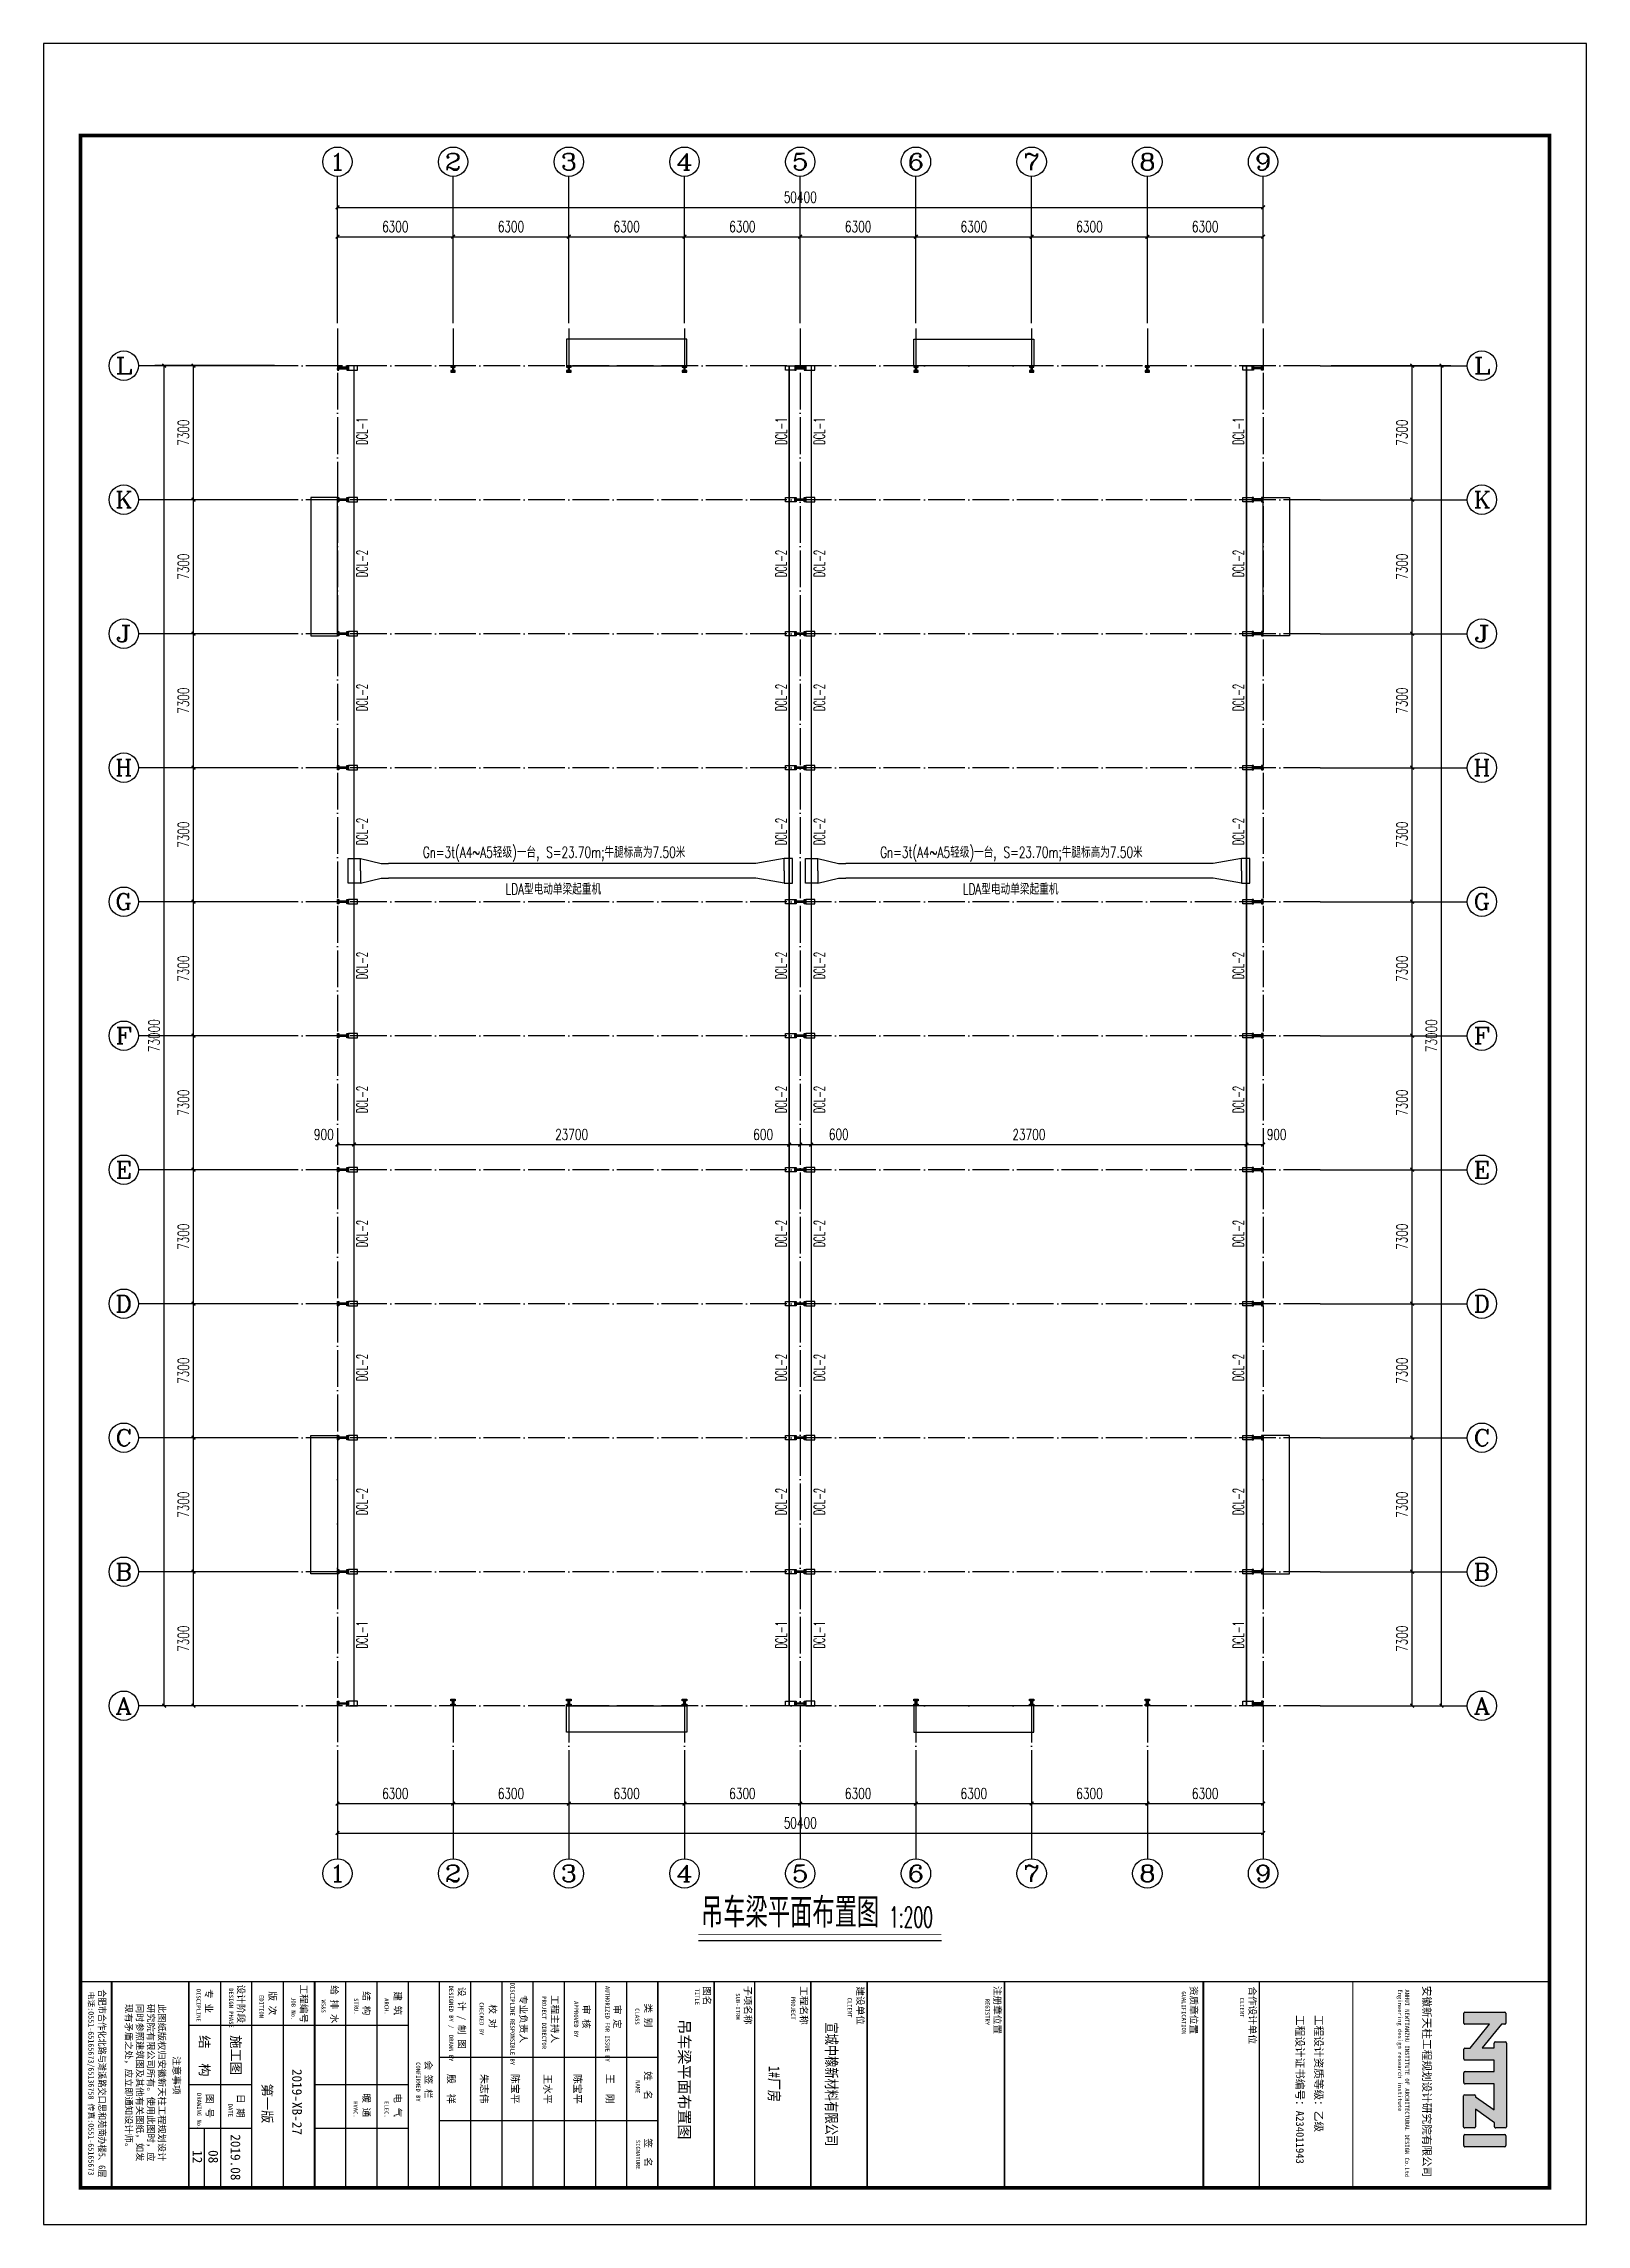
# Model space of a CAD drawing. Extents: x 37237700 to 37865026, y 138877 to 347670.
# Drawn here: x 37686466 to 37770466, y 228870 to 347670 of the extents above; entities that cross this region are included whole.
import ezdxf
from ezdxf.enums import TextEntityAlignment as Align

# ---------------------------------------------------------------- set-up
doc = ezdxf.new("R2010")
doc.units = 0
doc.header["$LTSCALE"] = 1000
doc.header["$MEASUREMENT"] = 0
doc.linetypes.add('ACAD_ISO04W100', pattern=[30.5, 24, -3, 0.5, -3])
doc.linetypes.add('DOTE', pattern=[2.42, 2, -0.2, 0.02, -0.2])
doc.layers.get('0').update_dxf_attribs({"linetype": 'CONTINUOUS'})
doc.layers.get('DEFPOINTS').update_dxf_attribs({"linetype": 'CONTINUOUS'})
for name, color, linetype in [('46', 7, 'CONTINUOUS'), ('AXIS', 3, 'CONTINUOUS'), ('AXIS_TEXT', 7, 'CONTINUOUS'), ('DIM_TEXT', 3, 'CONTINUOUS'), ('DOTE', 1, 'ACAD_ISO04W100'), ('PUB_DIM', 3, 'CONTINUOUS'), ('PUB_TAB', 7, 'CONTINUOUS'), ('PUB_TEXT', 7, 'CONTINUOUS'), ('PUB_TITLE', 4, 'CONTINUOUS'), ('标注、文字', 3, 'CONTINUOUS')]:
    doc.layers.add(name, color=color, linetype=linetype)
doc.styles.add('-黑体', font='simhei.ttf')
doc.styles.add('_HZTXT', font='txt.shx', dxfattribs={"width": 0.8, "bigfont": 'hztxt.shx'})
doc.styles.add('_SIMPLEX', font='SIMPLEX', dxfattribs={"width": 0.8})
doc.styles.add('_TCH_AXIS', font='COMPLEX', dxfattribs={"bigfont": 'GBCBIG'})
doc.styles.add('_TCH_DIM_T3', font='SIMPLEX', dxfattribs={"width": 0.705882, "bigfont": 'GBCBIG'})
doc.styles.add('COMPLEX', font='COMPLEX')
doc.styles.add('STYLE-黑体', font='simhei.ttf')
doc.styles.add('TQ', font='')
doc.styles.get('TQ').set_extended_font_data('SimSun')
doc.dimstyles.new('_TCH_ARCH&&200', dxfattribs={"dimtxt": 595, "dimasz": 200, "dimexe": 500, "dimexo": 600, "dimgap": 252.5, "dimtad": 1, "dimdec": 0, "dimzin": 0, "dimdsep": 46, "dimtxsty": '_TCH_DIM_T3', "dimblk": 'ARCHTICK', "dimcen": 0.09, "dimclrt": 7, "dimazin": 2, "dimtfac": 1, "dimtdec": 0, "dimtix": 1, "dimtmove": 2, "dimatfit": 3, "dimfxl": 1, "dimtolj": 1, "dimtzin": 0, "dimarcsym": 0})

msp = doc.modelspace()

# ---------------------------------------------------------------- texts
at = {"layer": '46', "linetype": 'Continuous', "style": '-黑体'}
for s, p in [('12', (37694576.5, 232917.2)), ('08', (37695441.3, 232917.2))]:
    msp.add_text(s, height=528.65, rotation=270, dxfattribs=at).set_placement(p)
at = {"layer": 'DIM_TEXT'}
for s, height, style, width, p in [('吊车梁平面布置图', 1618.98, '_HZTXT', 0.75, (37722251.3, 245045)), ('1:200', 1125, '_SIMPLEX', 0.55, (37732500, 245045))]:
    msp.add_text(s, height=height, dxfattribs=dict(at, style=style, width=width)).set_placement(p)
at = {"layer": 'PUB_TAB', "lineweight": -3, "style": 'STYLE-黑体'}
for s, width, p in [('吊车梁平面布置图', 1.000119, (37721058.9, 236769.8)), ('宣城中橡新材料有限公司', 0.75, (37729063.9, 236503.1)), ('1#厂房', 0.8, (37725947.3, 236520))]:
    msp.add_text(s, height=600, rotation=270, dxfattribs=dict(at, width=width)).set_placement(p, align=Align.CENTER)
at = {"layer": 'PUB_TEXT', "style": '_SIMPLEX', "width": 0.55}
for s, p in [('DCL-1', (37704100.8, 325812.8)), ('DCL-1', (37726924.8, 325812.8)), ('DCL-1', (37729000.8, 325812.8)), ('DCL-1', (37751824.8, 325812.8)), ('DCL-2', (37704105.8, 318602.1)), ('DCL-2', (37726919.8, 318602.1)), ('DCL-2', (37751819.8, 318602.1)), ('DCL-2', (37704105.8, 311302.1)), ('DCL-2', (37726919.8, 311302.1)), ('DCL-2', (37751819.8, 311302.1)), ('DCL-2', (37704105.8, 304002.1)), ('DCL-2', (37726919.8, 304002.1)), ('DCL-2', (37751819.8, 304002.1)), ('DCL-2', (37704105.8, 296702.1)), ('DCL-2', (37726919.8, 296702.1)), ('DCL-2', (37751819.8, 296702.1)), ('DCL-2', (37704105.8, 289402.1)), ('DCL-2', (37726919.8, 289402.1)), ('DCL-2', (37751819.8, 289402.1)), ('DCL-2', (37704105.8, 282102.1)), ('DCL-2', (37726919.8, 282102.1)), ('DCL-2', (37751819.8, 282102.1)), ('DCL-2', (37704105.8, 274802.1)), ('DCL-2', (37726919.8, 274802.1)), ('DCL-2', (37751819.8, 274802.1)), ('DCL-2', (37704105.8, 267502.1)), ('DCL-2', (37726919.8, 267502.1)), ('DCL-2', (37751819.8, 267502.1)), ('DCL-1', (37704100.8, 260237.3)), ('DCL-1', (37726924.8, 260237.3)), ('DCL-1', (37729000.8, 260237.3)), ('DCL-1', (37751824.8, 260237.3))]:
    msp.add_text(s, height=600, rotation=90, dxfattribs=at).set_placement(p)
at = {"layer": 'PUB_TEXT', "style": '_HZTXT', "width": 0.7}
for s, p in [('Gn=3t(A4~A5轻级)一台, S=23.70m;牛腿标高为7.50米', (37707108.7, 303320.4)), ('Gn=3t(A4~A5轻级)一台, S=23.70m;牛腿标高为7.50米', (37732008.7, 303320.4)), ('LDA型电动单梁起重机', (37711612.6, 301311.7)), ('LDA型电动单梁起重机', (37736512.6, 301311.7))]:
    msp.add_text(s, height=600, dxfattribs=at).set_placement(p)

# ---------------------------------------------------------------- blocks, each defined once
blk = doc.blocks.new('ly')
at = {"layer": 'PUB_TEXT', "insert": (-5884, 1715), "char_height": 212, "width": 5144.75, "attachment_point": 1, "style": 'TQ'}
blk.add_mtext('\\pt576;此图纸版权归安徽新天柱工程规划设计研究院有限公司所有。使用此图时，应同时参照建筑图及其他有关图纸，如发现有矛盾之处，应立即通知设计师。', dxfattribs=at)
blk = doc.blocks.new('tk0')
h = blk.add_hatch(color=256)
h.paths.add_polyline_path([(32852392, -1204546), (32853685, -1205603), (32853685, -1205878, 0.4142136), (32853749, -1205942), (32854275, -1205942, 0.4142136), (32854339, -1205878), (32854339, -1204280), (32854967, -1204280), (32854967, -1205875, 0.4142136), (32855031, -1205939), (32855571, -1205939, 0.4142136), (32855635, -1205875), (32855635, -1204280), (32857060, -1204280), (32856336, -1205302), (32856292, -1205302, 0.4142136), (32856228, -1205366), (32856228, -1205892, 0.4142136), (32856292, -1205956), (32857972, -1205956, 0.4142136), (32858036, -1205892), (32858036, -1205362, 0.4142136), (32857972, -1205298), (32857012, -1205298), (32857761, -1204270), (32857974, -1204270, 0.4142136), (32858038, -1204206), (32858038, -1203685, 0.4142136), (32857974, -1203621), (32853417, -1203621, 0.4142136), (32853353, -1203685), (32853353, -1204218, 0.4142136), (32853417, -1204282), (32853679, -1204282), (32853679, -1204939), (32852388, -1203885), (32852389, -1203708, 0.4148904), (32852325, -1203644), (32851789, -1203644, 0.4142136), (32851725, -1203708), (32851725, -1205882, 0.4142136), (32851789, -1205946), (32852328, -1205946, 0.4142136), (32852392, -1205882)])
h.paths.add_polyline_path([(32858400, -1205878, 0.4142136), (32858464, -1205942), (32858999, -1205942, 0.4142136), (32859063, -1205878), (32859063, -1203710, 0.4142136), (32858999, -1203646), (32858464, -1203646, 0.4142136), (32858400, -1203710)])
for p, q in [((32851725, -1205882), (32851725, -1203708)), ((32851789, -1203644), (32852325, -1203644)), ((32852389, -1203708), (32852388, -1203885)), ((32852388, -1203885), (32853679, -1204939)), ((32853685, -1205603), (32852392, -1204546)), ((32852392, -1204546), (32852392, -1205882)), ((32853353, -1204218), (32853353, -1203685)), ((32853417, -1203621), (32857974, -1203621)), ((32853679, -1204282), (32853417, -1204282)), ((32853679, -1204939), (32853679, -1204282)), ((32854967, -1204280), (32854339, -1204280)), ((32854339, -1204280), (32854339, -1205878)), ((32854967, -1205875), (32854967, -1204280)), ((32857060, -1204280), (32855635, -1204280)), ((32855635, -1204280), (32855635, -1205875)), ((32856336, -1205302), (32857060, -1204280)), ((32857761, -1204270), (32857012, -1205298)), ((32857974, -1204270), (32857761, -1204270)), ((32858038, -1203685), (32858038, -1204206)), ((32858400, -1205878), (32858400, -1203710)), ((32858464, -1203646), (32858999, -1203646)), ((32859063, -1203710), (32859063, -1205878)), ((32853685, -1205878), (32853685, -1205603)), ((32856228, -1205892), (32856228, -1205366)), ((32856292, -1205302), (32856336, -1205302)), ((32857012, -1205298), (32857972, -1205298)), ((32858036, -1205362), (32858036, -1205892)), ((32852328, -1205946), (32851789, -1205946)), ((32854275, -1205942), (32853749, -1205942)), ((32855571, -1205939), (32855031, -1205939)), ((32857972, -1205956), (32856292, -1205956)), ((32858999, -1205942), (32858464, -1205942))]:
    blk.add_line(p, q)
for centre, start, end in [((32851789, -1203708), 90, 180), ((32852325, -1203708), 359.86763, 90), ((32853417, -1203685), 90, 180), ((32853417, -1204218), 180, 270), ((32857974, -1203685), 0, 90), ((32857974, -1204206), 270, 0), ((32858464, -1203710), 90, 180), ((32858999, -1203710), 0, 90), ((32856292, -1205366), 90, 180), ((32857972, -1205362), 0, 90), ((32851789, -1205882), 180, 270), ((32852328, -1205882), 270, 0), ((32853749, -1205878), 180, 270), ((32854275, -1205878), 270, 0), ((32855031, -1205875), 180, 270), ((32855571, -1205875), 270, 0), ((32856292, -1205892), 180, 270), ((32857972, -1205892), 270, 0), ((32858464, -1205878), 180, 270), ((32858999, -1205878), 270, 0)]:
    blk.add_arc(centre, 64, start, end)
at = {"layer": 'PUB_TEXT'}
for p, q in [((32861287, -1201267), (32859815, -1201267)), ((32861287, -1201267), (32861287, -1202326)), ((32861287, -1281267), (32861287, -1280292)), ((32861292, -1281268), (32859731, -1281268))]:
    blk.add_line(p, q, dxfattribs=at)
at = {"layer": 'PUB_TITLE'}
for p, q in [((32861287, -1201267), (32850067, -1201267)), ((32854181, -1261723), (32854181, -1249823)), ((32857632, -1261723), (32857632, -1249823)), ((32850067, -1251523), (32861287, -1251523)), ((32850067, -1253223), (32861287, -1253223)), ((32850067, -1254923), (32861287, -1254923)), ((32850067, -1256623), (32861287, -1256623)), ((32850067, -1258323), (32861287, -1258323)), ((32850067, -1260023), (32861287, -1260023)), ((32850067, -1261723), (32861287, -1261723)), ((32850067, -1263423), (32861287, -1263423)), ((32852446, -1268523), (32852446, -1263423)), ((32855676, -1268523), (32855676, -1263423)), ((32858056, -1268523), (32858056, -1263423)), ((32850067, -1265123), (32861287, -1265123)), ((32850067, -1266823), (32861287, -1266823)), ((32852447, -1275368), (32852447, -1268523)), ((32850067, -1270223), (32861287, -1270223)), ((32850067, -1271946), (32861287, -1271946)), ((32855676, -1275368), (32855676, -1271946)), ((32858056, -1275368), (32858056, -1271946)), ((32850067, -1273646), (32861321, -1273646)), ((32861287, -1274507), (32858056, -1274507))]:
    blk.add_line(p, q, dxfattribs=at)
at = {"layer": 'PUB_TITLE', "lineweight": 40}
for p, q in [((32850062, -1220138), (32861282, -1220138)), ((32850067, -1268523), (32861287, -1268523)), ((32850067, -1279567), (32861287, -1279567))]:
    blk.add_line(p, q, dxfattribs=at)
for points, const_width in [([(32850067, -1201267), (32850067, -1281267)], 85), ([(32850067, -1211977), (32861287, -1211977)], 51), ([(32850067, -1217077), (32861287, -1217077)], 85), ([(32850067, -1220137), (32861287, -1220137)], 85), ([(32850067, -1230953), (32861287, -1230953)], 85), ([(32850067, -1238433), (32861287, -1238433)], 85), ([(32850067, -1241493), (32861287, -1241493)], 85), ([(32850067, -1244553), (32861287, -1244553)], 85), ([(32850067, -1246763), (32861287, -1246763)], 85), ([(32850067, -1249823), (32861287, -1249823)], 85), ([(32850067, -1261723), (32861287, -1261723)], 85), ([(32850067, -1275368), (32861232, -1275368)], 85)]:
    blk.add_lwpolyline(points, dxfattribs=dict(at, const_width=const_width))
at = {"layer": 'PUB_TITLE', "const_width": 85}
blk.add_lwpolyline([(32850067, -1268523), (32861287, -1268523)], dxfattribs=at)
at = {"layer": 'PUB_TEXT', "xscale": 1.700000002980232, "yscale": 1.700000002980232, "zscale": 1.700000002980232}
blk.add_blockref('ly', (32861287, -1279567), dxfattribs=at)
at = {"layer": '46', "linetype": 'Continuous', "style": '-黑体'}
for s, height, p in [('2019-XB-27 ', 528.65, (32854824, -1269734)), ('第一版', 528.7, (32855625, -1271359)), ('施工图', 528.7, (32852988, -1273068)), ('2019.08', 528.7, (32858381, -1273080)), ('结', 529, (32852988, -1274773)), ('构', 529, (32854517, -1274773))]:
    blk.add_text(s, height=height, dxfattribs=at).set_placement(p)
at = {"layer": 'PUB_TEXT', "style": 'TQ'}
for s, height, p in [('王  刚', 396, (32855098, -1252630)), ('陈宝平', 396, (32855098, -1254390)), ('王水平', 396, (32855110, -1256019)), ('陈宝平', 396, (32855098, -1257790)), ('朱志伟', 396, (32855098, -1259475)), ('殷  祥', 396, (32855098, -1261275)), (' 工程编号', 374, (32849973, -1269288)), ('      JOB No.', 229.5, (32849836, -1269778)), ('  版 次', 374, (32850089, -1270993)), (' 设计阶段', 374, (32849973, -1272709)), ('     EDITION', 229.5, (32849896, -1271521)), ('日 期', 374, (32856186, -1272730)), ('     DESIGN PHASE', 229.5, (32849526, -1273170)), ('         DATE', 229.5, (32855101, -1273208)), ('     DISCIPLINE', 229.5, (32849562, -1274943)), ('  专 业', 374, (32849973, -1274462)), ('     DRAWING No.', 229.5, (32855241, -1274909)), ('图 号', 374, (32856186, -1274413)), ('注意事项', 374, (32854126, -1276215)), ('电话:0551-65165673/65136758 传真:0551-65165673', 306, (32850607, -1280833))]:
    blk.add_text(s, height=height, dxfattribs=at).set_placement(p)
at = {"layer": 'PUB_TEXT', "style": 'TQ', "width": 0.85}
blk.add_text('合肥市合作化北路与濉溪路交口思和苑商办楼5、6层 ', height=374, dxfattribs=at).set_placement((32850490, -1280276))
at = {"layer": 'PUB_TEXT', "char_height": 425, "attachment_point": 1, "style": 'TQ'}
for s, insert in [('安徽新天柱工程规划设计研究院有限公司 ', (32850295, -1207742)), ('工程设计资质等级：乙级 ', (32851887, -1213629)), ('工程设计证书编号：A234011943 ', (32851887, -1214649))]:
    blk.add_mtext(s, dxfattribs=dict(at, insert=insert))
at = {"layer": 'PUB_TEXT', "attachment_point": 1, "style": 'TQ'}
for s, insert, char_height, width in [('ANHUI NEWTIANZHU INSTITUTE OF ARCHITECTURAL DESIGN Co.Ltd\\PEngineering design research institute', (32850492, -1208912), 229.5, 10514.71), ('合作设计单位', (32850326, -1217257), 374, 3498.52), ('CLIENT', (32850938, -1217903), 229.5, 4799.1), ('资质章位置', (32850304, -1220460), 374, 4250), ('GUALIFICATION', (32850593, -1221066), 229.5, 5361.8), ('注册章位置', (32850304, -1231147), 374, 3060), ('REGISTRY', (32851001, -1231763), 229.5, 4799.1), ('建设单位', (32850326, -1238613), 374, 2223.6), ('CLIENT', (32850938, -1239259), 229.5, 4799.1), ('工程名称', (32850323, -1241690), 374, 2223.6), ('PROJECT', (32850887, -1242340), 229.5, 4799.1), ('子项名称', (32850306, -1244736), 374, 2223.6), ('SUB-ITRM', (32850702, -1245348), 229.5, 4799.1), ('图名', (32850313, -1246965), 374, 2223.6), ('TITLE', (32850446, -1247564), 229.5, 4799.1), ('类 别', (32851257, -1250163), 374, 2223.6), ('CLASS', (32851517, -1250828), 229.5, 4799.1), ('姓  名', (32854946, -1250177), 374, 2324.97), ('NAME', (32855436, -1250803), 229.5, 4799.1), ('签  名', (32858602, -1250163), 374, 2948.14), ('SIGNATURE', (32858688, -1250788), 229.5, 4799.1), ('审 定', (32851331, -1251848), 374, 1610.68), ('AUTHORIZED FOR ISSUE BY', (32850303, -1252450), 229.5, 4799.1), ('APPROVED BY', (32851129, -1254157), 229.5, 4799.1), ('审 核', (32851328, -1253533), 374, 2855.71), ('工程主持人', (32850799, -1255246), 374, 3479.12), ('专业负责人', (32850797, -1256953), 374, 3323.07), ('PROJECT DIRECTOR', (32850866, -1255899), 229.5, 4799.1), ('DISCIPLINE RESPONSIBLE BY', (32850125, -1257623), 229.5, 4799.1), ('校 对', (32851305, -1258626), 374, 4012.28), ('设 计 / 制 图', (32850359, -1260315), 374, 5153.93), ('CHECKED BY', (32851196, -1259301), 229.5, 4799.1), ('DESIGNED BY /  DRAWN BY', (32850281, -1260962), 229.5, 4799.1), ('会 签 栏', (32854360, -1262126), 374, 4447.2), ('COMFIRMED BY', (32854453, -1262757), 229.5, 4799.1), ('建 筑', (32850598, -1263802), 374, 4012), ('电 气', (32856153, -1263802), 374, 4012), ('   ARCH.', (32850429, -1264477), 229.5, 4799.1), ('   ELEC.', (32856044, -1264477), 229.5, 4799.1), ('结 构', (32850598, -1265502), 374, 4012), ('   STRU.', (32850429, -1266133), 229.5, 4799.1), ('暖 通', (32856153, -1265502), 374, 4012), ('   HVAC.', (32856044, -1266163), 229.5, 4799.1), ('给 排 水', (32850268, -1267245), 374, 4447.2), ('   WS&S', (32850510, -1267906), 229.5, 4882.4)]:
    blk.add_mtext(s, dxfattribs=dict(at, insert=insert, char_height=char_height, width=width))
blk = doc.blocks.new('*U123')
blk.add_lwpolyline([(-250, 125), (-250, -125), (250, -125), (250, 125)], close=True)
blk = doc.blocks.new('*U124')
at = {"color": 0, "linetype": 'ByBlock', "lineweight": -2}
for p in [(0, 58400), (0, 51100), (0, 43800), (0, 36500), (0, 29200), (0, 21900), (0, 14600), (0, 7300), (0, 0)]:
    blk.add_blockref('*U123', p, dxfattribs=at)
blk = doc.blocks.new('*U125')
blk.add_lwpolyline([(-250, 125), (-250, -125), (250, -125), (250, 125)], close=True)
blk = doc.blocks.new('*U126')
at = {"color": 0, "linetype": 'ByBlock', "lineweight": -2}
for p in [(0, 58400), (0, 51100), (0, 43800), (0, 36500), (0, 29200), (0, 21900), (0, 14600), (0, 7300), (0, 0)]:
    blk.add_blockref('*U125', p, dxfattribs=at)
blk = doc.blocks.new('*U127')
at = {"layer": 'PUB_TEXT', "style": '_SIMPLEX', "width": 0.55}
blk.add_text('DCL-2', height=600, rotation=90, dxfattribs=at).set_placement((300, -778))
blk = doc.blocks.new('*U128')
at = {"color": 0, "linetype": 'ByBlock', "lineweight": -2}
for p in [(0, 51100), (0, 43800), (0, 36500), (0, 29200), (0, 21900), (0, 14600), (0, 7300), (0, 0)]:
    blk.add_blockref('*U127', p, dxfattribs=at)
blk = doc.blocks.new('*U129')
blk.add_lwpolyline([(-250, 125), (-250, -125), (250, -125), (250, 125)], close=True)
blk = doc.blocks.new('*U130')
at = {"color": 0, "linetype": 'ByBlock', "lineweight": -2}
for p in [(0, 58400), (0, 51100), (0, 43800), (0, 36500), (0, 29200), (0, 21900), (0, 14600), (0, 7300), (0, 0)]:
    blk.add_blockref('*U129', p, dxfattribs=at)
blk = doc.blocks.new('*U131')
blk.add_lwpolyline([(-250, 125), (-250, -125), (250, -125), (250, 125)], close=True)
blk = doc.blocks.new('*U132')
at = {"color": 0, "linetype": 'ByBlock', "lineweight": -2}
for p in [(0, 58400), (0, 51100), (0, 43800), (0, 36500), (0, 29200), (0, 21900), (0, 14600), (0, 7300), (0, 0)]:
    blk.add_blockref('*U131', p, dxfattribs=at)
blk = doc.blocks.new('_ArchTick')
at = {"color": 0, "linetype": 'ByBlock', "const_width": 0.4}
blk.add_lwpolyline([(-0.5, -0.5), (0.5, 0.5)], dxfattribs=at)
blk = doc.blocks.new('*D1969')
at = {"layer": 'DEFPOINTS', "color": 0}
for p in [(37702463, 287692), (37703363, 287692), (37703363, 287692)]:
    blk.add_point(p, dxfattribs=at)
at = {"layer": 'PUB_DIM', "color": 0, "lineweight": -2}
for p, q in [((37702463, 288292), (37702463, 288192)), ((37702463, 287692), (37703363, 287692)), ((37703363, 288292), (37703363, 288192))]:
    blk.add_line(p, q, dxfattribs=at)
at = {"layer": 'PUB_DIM', "color": 0, "lineweight": -2, "xscale": 200, "yscale": 200, "zscale": 200, "rotation": 180}
blk.add_blockref('_ArchTick', (37702463, 287692), dxfattribs=at)
at = {"layer": 'PUB_DIM', "color": 0, "lineweight": -2, "xscale": 200, "yscale": 200, "zscale": 200}
blk.add_blockref('_ArchTick', (37703363, 287692), dxfattribs=at)
at = {"layer": 'PUB_DIM', "color": 7, "insert": (37701723, 288242), "char_height": 595, "attachment_point": 5, "style": '_TCH_DIM_T3'}
blk.add_mtext('\\A1;900', dxfattribs=at)
blk = doc.blocks.new('*D1970')
at = {"layer": 'DEFPOINTS', "color": 0}
for p in [(37703363, 287692), (37727063, 287692), (37727063, 287692)]:
    blk.add_point(p, dxfattribs=at)
at = {"layer": 'PUB_DIM', "color": 0, "lineweight": -2}
for p, q in [((37703363, 288292), (37703363, 288192)), ((37703363, 287692), (37727063, 287692)), ((37727063, 288292), (37727063, 288192))]:
    blk.add_line(p, q, dxfattribs=at)
at = {"layer": 'PUB_DIM', "color": 0, "lineweight": -2, "xscale": 200, "yscale": 200, "zscale": 200, "rotation": 180}
blk.add_blockref('_ArchTick', (37703363, 287692), dxfattribs=at)
at = {"layer": 'PUB_DIM', "color": 0, "lineweight": -2, "xscale": 200, "yscale": 200, "zscale": 200}
blk.add_blockref('_ArchTick', (37727063, 287692), dxfattribs=at)
at = {"layer": 'PUB_DIM', "color": 7, "insert": (37715213, 288242), "char_height": 595, "attachment_point": 5, "style": '_TCH_DIM_T3'}
blk.add_mtext('\\A1;23700', dxfattribs=at)
blk = doc.blocks.new('*D1971')
at = {"layer": 'DEFPOINTS', "color": 0}
for p in [(37727063, 287692), (37727663, 287692), (37727663, 287692)]:
    blk.add_point(p, dxfattribs=at)
at = {"layer": 'PUB_DIM', "color": 0, "lineweight": -2}
for p, q in [((37727063, 288292), (37727063, 288192)), ((37727063, 287692), (37727663, 287692)), ((37727663, 288292), (37727663, 288192))]:
    blk.add_line(p, q, dxfattribs=at)
at = {"layer": 'PUB_DIM', "color": 0, "lineweight": -2, "xscale": 200, "yscale": 200, "zscale": 200, "rotation": 180}
blk.add_blockref('_ArchTick', (37727063, 287692), dxfattribs=at)
at = {"layer": 'PUB_DIM', "color": 0, "lineweight": -2, "xscale": 200, "yscale": 200, "zscale": 200}
blk.add_blockref('_ArchTick', (37727663, 287692), dxfattribs=at)
at = {"layer": 'PUB_DIM', "color": 7, "insert": (37725643, 288242), "char_height": 595, "attachment_point": 5, "style": '_TCH_DIM_T3'}
blk.add_mtext('\\A1;600', dxfattribs=at)
blk = doc.blocks.new('*D1972')
at = {"layer": 'DEFPOINTS', "color": 0}
for p in [(37727663, 287692), (37728263, 287692), (37728263, 287692)]:
    blk.add_point(p, dxfattribs=at)
at = {"layer": 'PUB_DIM', "color": 0, "lineweight": -2}
for p, q in [((37727663, 288292), (37727663, 288192)), ((37727663, 287692), (37728263, 287692)), ((37728263, 288292), (37728263, 288192))]:
    blk.add_line(p, q, dxfattribs=at)
at = {"layer": 'PUB_DIM', "color": 0, "lineweight": -2, "xscale": 200, "yscale": 200, "zscale": 200, "rotation": 180}
blk.add_blockref('_ArchTick', (37727663, 287692), dxfattribs=at)
at = {"layer": 'PUB_DIM', "color": 0, "lineweight": -2, "xscale": 200, "yscale": 200, "zscale": 200}
blk.add_blockref('_ArchTick', (37728263, 287692), dxfattribs=at)
at = {"layer": 'PUB_DIM', "color": 7, "insert": (37729758, 288250), "char_height": 595, "attachment_point": 5, "style": '_TCH_DIM_T3'}
blk.add_mtext('\\A1;600', dxfattribs=at)
blk = doc.blocks.new('*D1973')
at = {"layer": 'DEFPOINTS', "color": 0}
for p in [(37728263, 287692), (37751963, 287692), (37751963, 287692)]:
    blk.add_point(p, dxfattribs=at)
at = {"layer": 'PUB_DIM', "color": 0, "lineweight": -2}
for p, q in [((37728263, 288292), (37728263, 288192)), ((37728263, 287692), (37751963, 287692)), ((37751963, 288292), (37751963, 288192))]:
    blk.add_line(p, q, dxfattribs=at)
at = {"layer": 'PUB_DIM', "color": 0, "lineweight": -2, "xscale": 200, "yscale": 200, "zscale": 200, "rotation": 180}
blk.add_blockref('_ArchTick', (37728263, 287692), dxfattribs=at)
at = {"layer": 'PUB_DIM', "color": 0, "lineweight": -2, "xscale": 200, "yscale": 200, "zscale": 200}
blk.add_blockref('_ArchTick', (37751963, 287692), dxfattribs=at)
at = {"layer": 'PUB_DIM', "color": 7, "insert": (37740113, 288242), "char_height": 595, "attachment_point": 5, "style": '_TCH_DIM_T3'}
blk.add_mtext('\\A1;23700', dxfattribs=at)
blk = doc.blocks.new('*D1974')
at = {"layer": 'DEFPOINTS', "color": 0}
for p in [(37751963, 287692), (37752863, 287692), (37752863, 287692)]:
    blk.add_point(p, dxfattribs=at)
at = {"layer": 'PUB_DIM', "color": 0, "lineweight": -2}
for p, q in [((37751963, 288292), (37751963, 288192)), ((37751963, 287692), (37752863, 287692)), ((37752863, 288292), (37752863, 288192))]:
    blk.add_line(p, q, dxfattribs=at)
at = {"layer": 'PUB_DIM', "color": 0, "lineweight": -2, "xscale": 200, "yscale": 200, "zscale": 200, "rotation": 180}
blk.add_blockref('_ArchTick', (37751963, 287692), dxfattribs=at)
at = {"layer": 'PUB_DIM', "color": 0, "lineweight": -2, "xscale": 200, "yscale": 200, "zscale": 200}
blk.add_blockref('_ArchTick', (37752863, 287692), dxfattribs=at)
at = {"layer": 'PUB_DIM', "color": 7, "insert": (37753603, 288242), "char_height": 595, "attachment_point": 5, "style": '_TCH_DIM_T3'}
blk.add_mtext('\\A1;900', dxfattribs=at)
blk = doc.blocks.new('*D1987')
at = {"layer": 'AXIS', "color": 0, "lineweight": -2}
for p, q in [((37699029, 264426), (37694129, 264426)), ((37694629, 257126), (37694629, 264426)), ((37699029, 257126), (37694129, 257126))]:
    blk.add_line(p, q, dxfattribs=at)
at = {"layer": 'DEFPOINTS', "color": 0}
for p in [(37694629, 264426), (37699629, 264426), (37699629, 257126)]:
    blk.add_point(p, dxfattribs=at)
at = {"layer": 'AXIS', "color": 0, "lineweight": -2, "xscale": 200, "yscale": 200, "zscale": 200}
for p, rotation in [((37694629, 264426), 90), ((37694629, 257126), 270)]:
    blk.add_blockref('_ArchTick', p, dxfattribs=dict(at, rotation=rotation))
at = {"layer": 'AXIS', "color": 7, "insert": (37694079, 260776), "char_height": 595, "attachment_point": 5, "rotation": 90, "style": '_TCH_DIM_T3'}
blk.add_mtext('\\A1;7300', dxfattribs=at)
blk = doc.blocks.new('*D1988')
at = {"layer": 'AXIS', "color": 0, "lineweight": -2}
for p, q in [((37699029, 271726), (37694129, 271726)), ((37694629, 264426), (37694629, 271726)), ((37699029, 264426), (37694129, 264426))]:
    blk.add_line(p, q, dxfattribs=at)
at = {"layer": 'DEFPOINTS', "color": 0}
for p in [(37694629, 271726), (37699629, 271726), (37699629, 264426)]:
    blk.add_point(p, dxfattribs=at)
at = {"layer": 'AXIS', "color": 0, "lineweight": -2, "xscale": 200, "yscale": 200, "zscale": 200}
for p, rotation in [((37694629, 271726), 90), ((37694629, 264426), 270)]:
    blk.add_blockref('_ArchTick', p, dxfattribs=dict(at, rotation=rotation))
at = {"layer": 'AXIS', "color": 7, "insert": (37694079, 268076), "char_height": 595, "attachment_point": 5, "rotation": 90, "style": '_TCH_DIM_T3'}
blk.add_mtext('\\A1;7300', dxfattribs=at)
blk = doc.blocks.new('*D1989')
at = {"layer": 'AXIS', "color": 0, "lineweight": -2}
for p, q in [((37699029, 279026), (37694129, 279026)), ((37694629, 271726), (37694629, 279026)), ((37699029, 271726), (37694129, 271726))]:
    blk.add_line(p, q, dxfattribs=at)
at = {"layer": 'DEFPOINTS', "color": 0}
for p in [(37694629, 279026), (37699629, 279026), (37699629, 271726)]:
    blk.add_point(p, dxfattribs=at)
at = {"layer": 'AXIS', "color": 0, "lineweight": -2, "xscale": 200, "yscale": 200, "zscale": 200}
for p, rotation in [((37694629, 279026), 90), ((37694629, 271726), 270)]:
    blk.add_blockref('_ArchTick', p, dxfattribs=dict(at, rotation=rotation))
at = {"layer": 'AXIS', "color": 7, "insert": (37694079, 275376), "char_height": 595, "attachment_point": 5, "rotation": 90, "style": '_TCH_DIM_T3'}
blk.add_mtext('\\A1;7300', dxfattribs=at)
blk = doc.blocks.new('*D1990')
at = {"layer": 'AXIS', "color": 0, "lineweight": -2}
for p, q in [((37699029, 286326), (37694129, 286326)), ((37694629, 279026), (37694629, 286326)), ((37699029, 279026), (37694129, 279026))]:
    blk.add_line(p, q, dxfattribs=at)
at = {"layer": 'DEFPOINTS', "color": 0}
for p in [(37694629, 286326), (37699629, 286326), (37699629, 279026)]:
    blk.add_point(p, dxfattribs=at)
at = {"layer": 'AXIS', "color": 0, "lineweight": -2, "xscale": 200, "yscale": 200, "zscale": 200}
for p, rotation in [((37694629, 286326), 90), ((37694629, 279026), 270)]:
    blk.add_blockref('_ArchTick', p, dxfattribs=dict(at, rotation=rotation))
at = {"layer": 'AXIS', "color": 7, "insert": (37694079, 282676), "char_height": 595, "attachment_point": 5, "rotation": 90, "style": '_TCH_DIM_T3'}
blk.add_mtext('\\A1;7300', dxfattribs=at)
blk = doc.blocks.new('*D1991')
at = {"layer": 'AXIS', "color": 0, "lineweight": -2}
for p, q in [((37699029, 293626), (37694129, 293626)), ((37694629, 286326), (37694629, 293626)), ((37699029, 286326), (37694129, 286326))]:
    blk.add_line(p, q, dxfattribs=at)
at = {"layer": 'DEFPOINTS', "color": 0}
for p in [(37694629, 293626), (37699629, 293626), (37699629, 286326)]:
    blk.add_point(p, dxfattribs=at)
at = {"layer": 'AXIS', "color": 0, "lineweight": -2, "xscale": 200, "yscale": 200, "zscale": 200}
for p, rotation in [((37694629, 293626), 90), ((37694629, 286326), 270)]:
    blk.add_blockref('_ArchTick', p, dxfattribs=dict(at, rotation=rotation))
at = {"layer": 'AXIS', "color": 7, "insert": (37694079, 289976), "char_height": 595, "attachment_point": 5, "rotation": 90, "style": '_TCH_DIM_T3'}
blk.add_mtext('\\A1;7300', dxfattribs=at)
blk = doc.blocks.new('*D1992')
at = {"layer": 'AXIS', "color": 0, "lineweight": -2}
for p, q in [((37699029, 300926), (37694129, 300926)), ((37694629, 293626), (37694629, 300926)), ((37699029, 293626), (37694129, 293626))]:
    blk.add_line(p, q, dxfattribs=at)
at = {"layer": 'DEFPOINTS', "color": 0}
for p in [(37694629, 300926), (37699629, 300926), (37699629, 293626)]:
    blk.add_point(p, dxfattribs=at)
at = {"layer": 'AXIS', "color": 0, "lineweight": -2, "xscale": 200, "yscale": 200, "zscale": 200}
for p, rotation in [((37694629, 300926), 90), ((37694629, 293626), 270)]:
    blk.add_blockref('_ArchTick', p, dxfattribs=dict(at, rotation=rotation))
at = {"layer": 'AXIS', "color": 7, "insert": (37694079, 297276), "char_height": 595, "attachment_point": 5, "rotation": 90, "style": '_TCH_DIM_T3'}
blk.add_mtext('\\A1;7300', dxfattribs=at)
blk = doc.blocks.new('*D1993')
at = {"layer": 'AXIS', "color": 0, "lineweight": -2}
for p, q in [((37699029, 308226), (37694129, 308226)), ((37694629, 300926), (37694629, 308226)), ((37699029, 300926), (37694129, 300926))]:
    blk.add_line(p, q, dxfattribs=at)
at = {"layer": 'DEFPOINTS', "color": 0}
for p in [(37694629, 308226), (37699629, 308226), (37699629, 300926)]:
    blk.add_point(p, dxfattribs=at)
at = {"layer": 'AXIS', "color": 0, "lineweight": -2, "xscale": 200, "yscale": 200, "zscale": 200}
for p, rotation in [((37694629, 308226), 90), ((37694629, 300926), 270)]:
    blk.add_blockref('_ArchTick', p, dxfattribs=dict(at, rotation=rotation))
at = {"layer": 'AXIS', "color": 7, "insert": (37694079, 304576), "char_height": 595, "attachment_point": 5, "rotation": 90, "style": '_TCH_DIM_T3'}
blk.add_mtext('\\A1;7300', dxfattribs=at)
blk = doc.blocks.new('*D1994')
at = {"layer": 'AXIS', "color": 0, "lineweight": -2}
for p, q in [((37699029, 315526), (37694129, 315526)), ((37694629, 308226), (37694629, 315526)), ((37699029, 308226), (37694129, 308226))]:
    blk.add_line(p, q, dxfattribs=at)
at = {"layer": 'DEFPOINTS', "color": 0}
for p in [(37694629, 315526), (37699629, 315526), (37699629, 308226)]:
    blk.add_point(p, dxfattribs=at)
at = {"layer": 'AXIS', "color": 0, "lineweight": -2, "xscale": 200, "yscale": 200, "zscale": 200}
for p, rotation in [((37694629, 315526), 90), ((37694629, 308226), 270)]:
    blk.add_blockref('_ArchTick', p, dxfattribs=dict(at, rotation=rotation))
at = {"layer": 'AXIS', "color": 7, "insert": (37694079, 311876), "char_height": 595, "attachment_point": 5, "rotation": 90, "style": '_TCH_DIM_T3'}
blk.add_mtext('\\A1;7300', dxfattribs=at)
blk = doc.blocks.new('*D1995')
at = {"layer": 'AXIS', "color": 0, "lineweight": -2}
for p, q in [((37699029, 322826), (37694129, 322826)), ((37694629, 315526), (37694629, 322826)), ((37699029, 315526), (37694129, 315526))]:
    blk.add_line(p, q, dxfattribs=at)
at = {"layer": 'DEFPOINTS', "color": 0}
for p in [(37694629, 322826), (37699629, 322826), (37699629, 315526)]:
    blk.add_point(p, dxfattribs=at)
at = {"layer": 'AXIS', "color": 0, "lineweight": -2, "xscale": 200, "yscale": 200, "zscale": 200}
for p, rotation in [((37694629, 322826), 90), ((37694629, 315526), 270)]:
    blk.add_blockref('_ArchTick', p, dxfattribs=dict(at, rotation=rotation))
at = {"layer": 'AXIS', "color": 7, "insert": (37694079, 319176), "char_height": 595, "attachment_point": 5, "rotation": 90, "style": '_TCH_DIM_T3'}
blk.add_mtext('\\A1;7300', dxfattribs=at)
blk = doc.blocks.new('*D1996')
at = {"layer": 'AXIS', "color": 0, "lineweight": -2}
for p, q in [((37699029, 330126), (37694129, 330126)), ((37694629, 322826), (37694629, 330126)), ((37699029, 322826), (37694129, 322826))]:
    blk.add_line(p, q, dxfattribs=at)
at = {"layer": 'DEFPOINTS', "color": 0}
for p in [(37694629, 330126), (37699629, 330126), (37699629, 322826)]:
    blk.add_point(p, dxfattribs=at)
at = {"layer": 'AXIS', "color": 0, "lineweight": -2, "xscale": 200, "yscale": 200, "zscale": 200}
for p, rotation in [((37694629, 330126), 90), ((37694629, 322826), 270)]:
    blk.add_blockref('_ArchTick', p, dxfattribs=dict(at, rotation=rotation))
at = {"layer": 'AXIS', "color": 7, "insert": (37694079, 326476), "char_height": 595, "attachment_point": 5, "rotation": 90, "style": '_TCH_DIM_T3'}
blk.add_mtext('\\A1;7300', dxfattribs=at)
blk = doc.blocks.new('*D1997')
at = {"layer": 'AXIS', "color": 0, "lineweight": -2}
for p, q in [((37699029, 330126), (37692529, 330126)), ((37693029, 257126), (37693029, 330126)), ((37699029, 257126), (37692529, 257126))]:
    blk.add_line(p, q, dxfattribs=at)
at = {"layer": 'DEFPOINTS', "color": 0}
for p in [(37693029, 330126), (37699629, 330126), (37699629, 257126)]:
    blk.add_point(p, dxfattribs=at)
at = {"layer": 'AXIS', "color": 0, "lineweight": -2, "xscale": 200, "yscale": 200, "zscale": 200}
for p, rotation in [((37693029, 330126), 90), ((37693029, 257126), 270)]:
    blk.add_blockref('_ArchTick', p, dxfattribs=dict(at, rotation=rotation))
at = {"layer": 'AXIS', "color": 7, "insert": (37692479, 293626), "char_height": 595, "attachment_point": 5, "rotation": 90, "style": '_TCH_DIM_T3'}
blk.add_mtext('\\A1;73000', dxfattribs=at)
blk = doc.blocks.new('*D1998')
at = {"layer": 'AXIS', "color": 0, "lineweight": -2}
for p, q in [((37756580, 264426), (37761480, 264426)), ((37760980, 257126), (37760980, 264426)), ((37756580, 257126), (37761480, 257126))]:
    blk.add_line(p, q, dxfattribs=at)
at = {"layer": 'DEFPOINTS', "color": 0}
for p in [(37755980, 264426), (37760980, 264426), (37755980, 257126)]:
    blk.add_point(p, dxfattribs=at)
at = {"layer": 'AXIS', "color": 0, "lineweight": -2, "xscale": 200, "yscale": 200, "zscale": 200}
for p, rotation in [((37760980, 264426), 90), ((37760980, 257126), 270)]:
    blk.add_blockref('_ArchTick', p, dxfattribs=dict(at, rotation=rotation))
at = {"layer": 'AXIS', "color": 7, "insert": (37760430, 260776), "char_height": 595, "attachment_point": 5, "rotation": 90, "style": '_TCH_DIM_T3'}
blk.add_mtext('\\A1;7300', dxfattribs=at)
blk = doc.blocks.new('*D1999')
at = {"layer": 'AXIS', "color": 0, "lineweight": -2}
for p, q in [((37756580, 271726), (37761480, 271726)), ((37760980, 264426), (37760980, 271726)), ((37756580, 264426), (37761480, 264426))]:
    blk.add_line(p, q, dxfattribs=at)
at = {"layer": 'DEFPOINTS', "color": 0}
for p in [(37755980, 271726), (37760980, 271726), (37755980, 264426)]:
    blk.add_point(p, dxfattribs=at)
at = {"layer": 'AXIS', "color": 0, "lineweight": -2, "xscale": 200, "yscale": 200, "zscale": 200}
for p, rotation in [((37760980, 271726), 90), ((37760980, 264426), 270)]:
    blk.add_blockref('_ArchTick', p, dxfattribs=dict(at, rotation=rotation))
at = {"layer": 'AXIS', "color": 7, "insert": (37760430, 268076), "char_height": 595, "attachment_point": 5, "rotation": 90, "style": '_TCH_DIM_T3'}
blk.add_mtext('\\A1;7300', dxfattribs=at)
blk = doc.blocks.new('*D2000')
at = {"layer": 'AXIS', "color": 0, "lineweight": -2}
for p, q in [((37756580, 279026), (37761480, 279026)), ((37760980, 271726), (37760980, 279026)), ((37756580, 271726), (37761480, 271726))]:
    blk.add_line(p, q, dxfattribs=at)
at = {"layer": 'DEFPOINTS', "color": 0}
for p in [(37755980, 279026), (37760980, 279026), (37755980, 271726)]:
    blk.add_point(p, dxfattribs=at)
at = {"layer": 'AXIS', "color": 0, "lineweight": -2, "xscale": 200, "yscale": 200, "zscale": 200}
for p, rotation in [((37760980, 279026), 90), ((37760980, 271726), 270)]:
    blk.add_blockref('_ArchTick', p, dxfattribs=dict(at, rotation=rotation))
at = {"layer": 'AXIS', "color": 7, "insert": (37760430, 275376), "char_height": 595, "attachment_point": 5, "rotation": 90, "style": '_TCH_DIM_T3'}
blk.add_mtext('\\A1;7300', dxfattribs=at)
blk = doc.blocks.new('*D2001')
at = {"layer": 'AXIS', "color": 0, "lineweight": -2}
for p, q in [((37756580, 286326), (37761480, 286326)), ((37760980, 279026), (37760980, 286326)), ((37756580, 279026), (37761480, 279026))]:
    blk.add_line(p, q, dxfattribs=at)
at = {"layer": 'DEFPOINTS', "color": 0}
for p in [(37755980, 286326), (37760980, 286326), (37755980, 279026)]:
    blk.add_point(p, dxfattribs=at)
at = {"layer": 'AXIS', "color": 0, "lineweight": -2, "xscale": 200, "yscale": 200, "zscale": 200}
for p, rotation in [((37760980, 286326), 90), ((37760980, 279026), 270)]:
    blk.add_blockref('_ArchTick', p, dxfattribs=dict(at, rotation=rotation))
at = {"layer": 'AXIS', "color": 7, "insert": (37760430, 282676), "char_height": 595, "attachment_point": 5, "rotation": 90, "style": '_TCH_DIM_T3'}
blk.add_mtext('\\A1;7300', dxfattribs=at)
blk = doc.blocks.new('*D2002')
at = {"layer": 'AXIS', "color": 0, "lineweight": -2}
for p, q in [((37756580, 293626), (37761480, 293626)), ((37760980, 286326), (37760980, 293626)), ((37756580, 286326), (37761480, 286326))]:
    blk.add_line(p, q, dxfattribs=at)
at = {"layer": 'DEFPOINTS', "color": 0}
for p in [(37755980, 293626), (37760980, 293626), (37755980, 286326)]:
    blk.add_point(p, dxfattribs=at)
at = {"layer": 'AXIS', "color": 0, "lineweight": -2, "xscale": 200, "yscale": 200, "zscale": 200}
for p, rotation in [((37760980, 293626), 90), ((37760980, 286326), 270)]:
    blk.add_blockref('_ArchTick', p, dxfattribs=dict(at, rotation=rotation))
at = {"layer": 'AXIS', "color": 7, "insert": (37760430, 289976), "char_height": 595, "attachment_point": 5, "rotation": 90, "style": '_TCH_DIM_T3'}
blk.add_mtext('\\A1;7300', dxfattribs=at)
blk = doc.blocks.new('*D2003')
at = {"layer": 'AXIS', "color": 0, "lineweight": -2}
for p, q in [((37756580, 300926), (37761480, 300926)), ((37760980, 293626), (37760980, 300926)), ((37756580, 293626), (37761480, 293626))]:
    blk.add_line(p, q, dxfattribs=at)
at = {"layer": 'DEFPOINTS', "color": 0}
for p in [(37755980, 300926), (37760980, 300926), (37755980, 293626)]:
    blk.add_point(p, dxfattribs=at)
at = {"layer": 'AXIS', "color": 0, "lineweight": -2, "xscale": 200, "yscale": 200, "zscale": 200}
for p, rotation in [((37760980, 300926), 90), ((37760980, 293626), 270)]:
    blk.add_blockref('_ArchTick', p, dxfattribs=dict(at, rotation=rotation))
at = {"layer": 'AXIS', "color": 7, "insert": (37760430, 297276), "char_height": 595, "attachment_point": 5, "rotation": 90, "style": '_TCH_DIM_T3'}
blk.add_mtext('\\A1;7300', dxfattribs=at)
blk = doc.blocks.new('*D2004')
at = {"layer": 'AXIS', "color": 0, "lineweight": -2}
for p, q in [((37756580, 308226), (37761480, 308226)), ((37760980, 300926), (37760980, 308226)), ((37756580, 300926), (37761480, 300926))]:
    blk.add_line(p, q, dxfattribs=at)
at = {"layer": 'DEFPOINTS', "color": 0}
for p in [(37755980, 308226), (37760980, 308226), (37755980, 300926)]:
    blk.add_point(p, dxfattribs=at)
at = {"layer": 'AXIS', "color": 0, "lineweight": -2, "xscale": 200, "yscale": 200, "zscale": 200}
for p, rotation in [((37760980, 308226), 90), ((37760980, 300926), 270)]:
    blk.add_blockref('_ArchTick', p, dxfattribs=dict(at, rotation=rotation))
at = {"layer": 'AXIS', "color": 7, "insert": (37760430, 304576), "char_height": 595, "attachment_point": 5, "rotation": 90, "style": '_TCH_DIM_T3'}
blk.add_mtext('\\A1;7300', dxfattribs=at)
blk = doc.blocks.new('*D2005')
at = {"layer": 'AXIS', "color": 0, "lineweight": -2}
for p, q in [((37756580, 315526), (37761480, 315526)), ((37760980, 308226), (37760980, 315526)), ((37756580, 308226), (37761480, 308226))]:
    blk.add_line(p, q, dxfattribs=at)
at = {"layer": 'DEFPOINTS', "color": 0}
for p in [(37755980, 315526), (37760980, 315526), (37755980, 308226)]:
    blk.add_point(p, dxfattribs=at)
at = {"layer": 'AXIS', "color": 0, "lineweight": -2, "xscale": 200, "yscale": 200, "zscale": 200}
for p, rotation in [((37760980, 315526), 90), ((37760980, 308226), 270)]:
    blk.add_blockref('_ArchTick', p, dxfattribs=dict(at, rotation=rotation))
at = {"layer": 'AXIS', "color": 7, "insert": (37760430, 311876), "char_height": 595, "attachment_point": 5, "rotation": 90, "style": '_TCH_DIM_T3'}
blk.add_mtext('\\A1;7300', dxfattribs=at)
blk = doc.blocks.new('*D2006')
at = {"layer": 'AXIS', "color": 0, "lineweight": -2}
for p, q in [((37756580, 322826), (37761480, 322826)), ((37760980, 315526), (37760980, 322826)), ((37756580, 315526), (37761480, 315526))]:
    blk.add_line(p, q, dxfattribs=at)
at = {"layer": 'DEFPOINTS', "color": 0}
for p in [(37755980, 322826), (37760980, 322826), (37755980, 315526)]:
    blk.add_point(p, dxfattribs=at)
at = {"layer": 'AXIS', "color": 0, "lineweight": -2, "xscale": 200, "yscale": 200, "zscale": 200}
for p, rotation in [((37760980, 322826), 90), ((37760980, 315526), 270)]:
    blk.add_blockref('_ArchTick', p, dxfattribs=dict(at, rotation=rotation))
at = {"layer": 'AXIS', "color": 7, "insert": (37760430, 319176), "char_height": 595, "attachment_point": 5, "rotation": 90, "style": '_TCH_DIM_T3'}
blk.add_mtext('\\A1;7300', dxfattribs=at)
blk = doc.blocks.new('*D2007')
at = {"layer": 'AXIS', "color": 0, "lineweight": -2}
for p, q in [((37756580, 330126), (37761480, 330126)), ((37760980, 322826), (37760980, 330126)), ((37756580, 322826), (37761480, 322826))]:
    blk.add_line(p, q, dxfattribs=at)
at = {"layer": 'DEFPOINTS', "color": 0}
for p in [(37755980, 330126), (37760980, 330126), (37755980, 322826)]:
    blk.add_point(p, dxfattribs=at)
at = {"layer": 'AXIS', "color": 0, "lineweight": -2, "xscale": 200, "yscale": 200, "zscale": 200}
for p, rotation in [((37760980, 330126), 90), ((37760980, 322826), 270)]:
    blk.add_blockref('_ArchTick', p, dxfattribs=dict(at, rotation=rotation))
at = {"layer": 'AXIS', "color": 7, "insert": (37760430, 326476), "char_height": 595, "attachment_point": 5, "rotation": 90, "style": '_TCH_DIM_T3'}
blk.add_mtext('\\A1;7300', dxfattribs=at)
blk = doc.blocks.new('*D2008')
at = {"layer": 'AXIS', "color": 0, "lineweight": -2}
for p, q in [((37756580, 330126), (37763080, 330126)), ((37762580, 257126), (37762580, 330126)), ((37756580, 257126), (37763080, 257126))]:
    blk.add_line(p, q, dxfattribs=at)
at = {"layer": 'DEFPOINTS', "color": 0}
for p in [(37755980, 330126), (37762580, 330126), (37755980, 257126)]:
    blk.add_point(p, dxfattribs=at)
at = {"layer": 'AXIS', "color": 0, "lineweight": -2, "xscale": 200, "yscale": 200, "zscale": 200}
for p, rotation in [((37762580, 330126), 90), ((37762580, 257126), 270)]:
    blk.add_blockref('_ArchTick', p, dxfattribs=dict(at, rotation=rotation))
at = {"layer": 'AXIS', "color": 7, "insert": (37762030, 293626), "char_height": 595, "attachment_point": 5, "rotation": 90, "style": '_TCH_DIM_T3'}
blk.add_mtext('\\A1;73000', dxfattribs=at)
blk = doc.blocks.new('*D2009')
at = {"layer": 'AXIS', "color": 0, "lineweight": -2}
for p, q in [((37702463, 253883), (37702463, 251291)), ((37708763, 253883), (37708763, 251291)), ((37702463, 251791), (37708763, 251791))]:
    blk.add_line(p, q, dxfattribs=at)
at = {"layer": 'DEFPOINTS', "color": 0}
for p in [(37702463, 254483), (37708763, 254483), (37708763, 251791)]:
    blk.add_point(p, dxfattribs=at)
at = {"layer": 'AXIS', "color": 0, "lineweight": -2, "xscale": 200, "yscale": 200, "zscale": 200, "rotation": 180}
blk.add_blockref('_ArchTick', (37702463, 251791), dxfattribs=at)
at = {"layer": 'AXIS', "color": 0, "lineweight": -2, "xscale": 200, "yscale": 200, "zscale": 200}
blk.add_blockref('_ArchTick', (37708763, 251791), dxfattribs=at)
at = {"layer": 'AXIS', "color": 7, "insert": (37705613, 252341), "char_height": 595, "attachment_point": 5, "style": '_TCH_DIM_T3'}
blk.add_mtext('\\A1;6300', dxfattribs=at)
blk = doc.blocks.new('*D2010')
at = {"layer": 'AXIS', "color": 0, "lineweight": -2}
for p, q in [((37708763, 253883), (37708763, 251291)), ((37715063, 253883), (37715063, 251291)), ((37708763, 251791), (37715063, 251791))]:
    blk.add_line(p, q, dxfattribs=at)
at = {"layer": 'DEFPOINTS', "color": 0}
for p in [(37708763, 254483), (37715063, 254483), (37715063, 251791)]:
    blk.add_point(p, dxfattribs=at)
at = {"layer": 'AXIS', "color": 0, "lineweight": -2, "xscale": 200, "yscale": 200, "zscale": 200, "rotation": 180}
blk.add_blockref('_ArchTick', (37708763, 251791), dxfattribs=at)
at = {"layer": 'AXIS', "color": 0, "lineweight": -2, "xscale": 200, "yscale": 200, "zscale": 200}
blk.add_blockref('_ArchTick', (37715063, 251791), dxfattribs=at)
at = {"layer": 'AXIS', "color": 7, "insert": (37711913, 252341), "char_height": 595, "attachment_point": 5, "style": '_TCH_DIM_T3'}
blk.add_mtext('\\A1;6300', dxfattribs=at)
blk = doc.blocks.new('*D2011')
at = {"layer": 'AXIS', "color": 0, "lineweight": -2}
for p, q in [((37715063, 253883), (37715063, 251291)), ((37721363, 253883), (37721363, 251291)), ((37715063, 251791), (37721363, 251791))]:
    blk.add_line(p, q, dxfattribs=at)
at = {"layer": 'DEFPOINTS', "color": 0}
for p in [(37715063, 254483), (37721363, 254483), (37721363, 251791)]:
    blk.add_point(p, dxfattribs=at)
at = {"layer": 'AXIS', "color": 0, "lineweight": -2, "xscale": 200, "yscale": 200, "zscale": 200, "rotation": 180}
blk.add_blockref('_ArchTick', (37715063, 251791), dxfattribs=at)
at = {"layer": 'AXIS', "color": 0, "lineweight": -2, "xscale": 200, "yscale": 200, "zscale": 200}
blk.add_blockref('_ArchTick', (37721363, 251791), dxfattribs=at)
at = {"layer": 'AXIS', "color": 7, "insert": (37718213, 252341), "char_height": 595, "attachment_point": 5, "style": '_TCH_DIM_T3'}
blk.add_mtext('\\A1;6300', dxfattribs=at)
blk = doc.blocks.new('*D2012')
at = {"layer": 'AXIS', "color": 0, "lineweight": -2}
for p, q in [((37721363, 253883), (37721363, 251291)), ((37727663, 253883), (37727663, 251291)), ((37721363, 251791), (37727663, 251791))]:
    blk.add_line(p, q, dxfattribs=at)
at = {"layer": 'DEFPOINTS', "color": 0}
for p in [(37721363, 254483), (37727663, 254483), (37727663, 251791)]:
    blk.add_point(p, dxfattribs=at)
at = {"layer": 'AXIS', "color": 0, "lineweight": -2, "xscale": 200, "yscale": 200, "zscale": 200, "rotation": 180}
blk.add_blockref('_ArchTick', (37721363, 251791), dxfattribs=at)
at = {"layer": 'AXIS', "color": 0, "lineweight": -2, "xscale": 200, "yscale": 200, "zscale": 200}
blk.add_blockref('_ArchTick', (37727663, 251791), dxfattribs=at)
at = {"layer": 'AXIS', "color": 7, "insert": (37724513, 252341), "char_height": 595, "attachment_point": 5, "style": '_TCH_DIM_T3'}
blk.add_mtext('\\A1;6300', dxfattribs=at)
blk = doc.blocks.new('*D2013')
at = {"layer": 'AXIS', "color": 0, "lineweight": -2}
for p, q in [((37727663, 253883), (37727663, 251291)), ((37733963, 253883), (37733963, 251291)), ((37727663, 251791), (37733963, 251791))]:
    blk.add_line(p, q, dxfattribs=at)
at = {"layer": 'DEFPOINTS', "color": 0}
for p in [(37727663, 254483), (37733963, 254483), (37733963, 251791)]:
    blk.add_point(p, dxfattribs=at)
at = {"layer": 'AXIS', "color": 0, "lineweight": -2, "xscale": 200, "yscale": 200, "zscale": 200, "rotation": 180}
blk.add_blockref('_ArchTick', (37727663, 251791), dxfattribs=at)
at = {"layer": 'AXIS', "color": 0, "lineweight": -2, "xscale": 200, "yscale": 200, "zscale": 200}
blk.add_blockref('_ArchTick', (37733963, 251791), dxfattribs=at)
at = {"layer": 'AXIS', "color": 7, "insert": (37730813, 252341), "char_height": 595, "attachment_point": 5, "style": '_TCH_DIM_T3'}
blk.add_mtext('\\A1;6300', dxfattribs=at)
blk = doc.blocks.new('*D2014')
at = {"layer": 'AXIS', "color": 0, "lineweight": -2}
for p, q in [((37733963, 253883), (37733963, 251291)), ((37740263, 253883), (37740263, 251291)), ((37733963, 251791), (37740263, 251791))]:
    blk.add_line(p, q, dxfattribs=at)
at = {"layer": 'DEFPOINTS', "color": 0}
for p in [(37733963, 254483), (37740263, 254483), (37740263, 251791)]:
    blk.add_point(p, dxfattribs=at)
at = {"layer": 'AXIS', "color": 0, "lineweight": -2, "xscale": 200, "yscale": 200, "zscale": 200, "rotation": 180}
blk.add_blockref('_ArchTick', (37733963, 251791), dxfattribs=at)
at = {"layer": 'AXIS', "color": 0, "lineweight": -2, "xscale": 200, "yscale": 200, "zscale": 200}
blk.add_blockref('_ArchTick', (37740263, 251791), dxfattribs=at)
at = {"layer": 'AXIS', "color": 7, "insert": (37737113, 252341), "char_height": 595, "attachment_point": 5, "style": '_TCH_DIM_T3'}
blk.add_mtext('\\A1;6300', dxfattribs=at)
blk = doc.blocks.new('*D2015')
at = {"layer": 'AXIS', "color": 0, "lineweight": -2}
for p, q in [((37740263, 253883), (37740263, 251291)), ((37746563, 253883), (37746563, 251291)), ((37740263, 251791), (37746563, 251791))]:
    blk.add_line(p, q, dxfattribs=at)
at = {"layer": 'DEFPOINTS', "color": 0}
for p in [(37740263, 254483), (37746563, 254483), (37746563, 251791)]:
    blk.add_point(p, dxfattribs=at)
at = {"layer": 'AXIS', "color": 0, "lineweight": -2, "xscale": 200, "yscale": 200, "zscale": 200, "rotation": 180}
blk.add_blockref('_ArchTick', (37740263, 251791), dxfattribs=at)
at = {"layer": 'AXIS', "color": 0, "lineweight": -2, "xscale": 200, "yscale": 200, "zscale": 200}
blk.add_blockref('_ArchTick', (37746563, 251791), dxfattribs=at)
at = {"layer": 'AXIS', "color": 7, "insert": (37743413, 252341), "char_height": 595, "attachment_point": 5, "style": '_TCH_DIM_T3'}
blk.add_mtext('\\A1;6300', dxfattribs=at)
blk = doc.blocks.new('*D2016')
at = {"layer": 'AXIS', "color": 0, "lineweight": -2}
for p, q in [((37746563, 253883), (37746563, 251291)), ((37752863, 253883), (37752863, 251291)), ((37746563, 251791), (37752863, 251791))]:
    blk.add_line(p, q, dxfattribs=at)
at = {"layer": 'DEFPOINTS', "color": 0}
for p in [(37746563, 254483), (37752863, 254483), (37752863, 251791)]:
    blk.add_point(p, dxfattribs=at)
at = {"layer": 'AXIS', "color": 0, "lineweight": -2, "xscale": 200, "yscale": 200, "zscale": 200, "rotation": 180}
blk.add_blockref('_ArchTick', (37746563, 251791), dxfattribs=at)
at = {"layer": 'AXIS', "color": 0, "lineweight": -2, "xscale": 200, "yscale": 200, "zscale": 200}
blk.add_blockref('_ArchTick', (37752863, 251791), dxfattribs=at)
at = {"layer": 'AXIS', "color": 7, "insert": (37749713, 252341), "char_height": 595, "attachment_point": 5, "style": '_TCH_DIM_T3'}
blk.add_mtext('\\A1;6300', dxfattribs=at)
blk = doc.blocks.new('*D2017')
at = {"layer": 'AXIS', "color": 0, "lineweight": -2}
for p, q in [((37702463, 254283), (37702463, 249691)), ((37752863, 254283), (37752863, 249691)), ((37702463, 250191), (37752863, 250191))]:
    blk.add_line(p, q, dxfattribs=at)
at = {"layer": 'DEFPOINTS', "color": 0}
for p in [(37702463, 254883), (37752863, 254883), (37752863, 250191)]:
    blk.add_point(p, dxfattribs=at)
at = {"layer": 'AXIS', "color": 0, "lineweight": -2, "xscale": 200, "yscale": 200, "zscale": 200, "rotation": 180}
blk.add_blockref('_ArchTick', (37702463, 250191), dxfattribs=at)
at = {"layer": 'AXIS', "color": 0, "lineweight": -2, "xscale": 200, "yscale": 200, "zscale": 200}
blk.add_blockref('_ArchTick', (37752863, 250191), dxfattribs=at)
at = {"layer": 'AXIS', "color": 7, "insert": (37727663, 250741), "char_height": 595, "attachment_point": 5, "style": '_TCH_DIM_T3'}
blk.add_mtext('\\A1;50400', dxfattribs=at)
blk = doc.blocks.new('*D2018')
at = {"layer": 'AXIS', "color": 0, "lineweight": -2}
for p, q in [((37702463, 332751), (37702463, 337651)), ((37708763, 332751), (37708763, 337651)), ((37702463, 337151), (37708763, 337151))]:
    blk.add_line(p, q, dxfattribs=at)
at = {"layer": 'DEFPOINTS', "color": 0}
for p in [(37708763, 337151), (37702463, 332151), (37708763, 332151)]:
    blk.add_point(p, dxfattribs=at)
at = {"layer": 'AXIS', "color": 0, "lineweight": -2, "xscale": 200, "yscale": 200, "zscale": 200, "rotation": 180}
blk.add_blockref('_ArchTick', (37702463, 337151), dxfattribs=at)
at = {"layer": 'AXIS', "color": 0, "lineweight": -2, "xscale": 200, "yscale": 200, "zscale": 200}
blk.add_blockref('_ArchTick', (37708763, 337151), dxfattribs=at)
at = {"layer": 'AXIS', "color": 7, "insert": (37705613, 337701), "char_height": 595, "attachment_point": 5, "style": '_TCH_DIM_T3'}
blk.add_mtext('\\A1;6300', dxfattribs=at)
blk = doc.blocks.new('*D2019')
at = {"layer": 'AXIS', "color": 0, "lineweight": -2}
for p, q in [((37708763, 332751), (37708763, 337651)), ((37715063, 332751), (37715063, 337651)), ((37708763, 337151), (37715063, 337151))]:
    blk.add_line(p, q, dxfattribs=at)
at = {"layer": 'DEFPOINTS', "color": 0}
for p in [(37715063, 337151), (37708763, 332151), (37715063, 332151)]:
    blk.add_point(p, dxfattribs=at)
at = {"layer": 'AXIS', "color": 0, "lineweight": -2, "xscale": 200, "yscale": 200, "zscale": 200, "rotation": 180}
blk.add_blockref('_ArchTick', (37708763, 337151), dxfattribs=at)
at = {"layer": 'AXIS', "color": 0, "lineweight": -2, "xscale": 200, "yscale": 200, "zscale": 200}
blk.add_blockref('_ArchTick', (37715063, 337151), dxfattribs=at)
at = {"layer": 'AXIS', "color": 7, "insert": (37711913, 337701), "char_height": 595, "attachment_point": 5, "style": '_TCH_DIM_T3'}
blk.add_mtext('\\A1;6300', dxfattribs=at)
blk = doc.blocks.new('*D2020')
at = {"layer": 'AXIS', "color": 0, "lineweight": -2}
for p, q in [((37715063, 332751), (37715063, 337651)), ((37721363, 332751), (37721363, 337651)), ((37715063, 337151), (37721363, 337151))]:
    blk.add_line(p, q, dxfattribs=at)
at = {"layer": 'DEFPOINTS', "color": 0}
for p in [(37721363, 337151), (37715063, 332151), (37721363, 332151)]:
    blk.add_point(p, dxfattribs=at)
at = {"layer": 'AXIS', "color": 0, "lineweight": -2, "xscale": 200, "yscale": 200, "zscale": 200, "rotation": 180}
blk.add_blockref('_ArchTick', (37715063, 337151), dxfattribs=at)
at = {"layer": 'AXIS', "color": 0, "lineweight": -2, "xscale": 200, "yscale": 200, "zscale": 200}
blk.add_blockref('_ArchTick', (37721363, 337151), dxfattribs=at)
at = {"layer": 'AXIS', "color": 7, "insert": (37718213, 337701), "char_height": 595, "attachment_point": 5, "style": '_TCH_DIM_T3'}
blk.add_mtext('\\A1;6300', dxfattribs=at)
blk = doc.blocks.new('*D2021')
at = {"layer": 'AXIS', "color": 0, "lineweight": -2}
for p, q in [((37721363, 332751), (37721363, 337651)), ((37727663, 332751), (37727663, 337651)), ((37721363, 337151), (37727663, 337151))]:
    blk.add_line(p, q, dxfattribs=at)
at = {"layer": 'DEFPOINTS', "color": 0}
for p in [(37727663, 337151), (37721363, 332151), (37727663, 332151)]:
    blk.add_point(p, dxfattribs=at)
at = {"layer": 'AXIS', "color": 0, "lineweight": -2, "xscale": 200, "yscale": 200, "zscale": 200, "rotation": 180}
blk.add_blockref('_ArchTick', (37721363, 337151), dxfattribs=at)
at = {"layer": 'AXIS', "color": 0, "lineweight": -2, "xscale": 200, "yscale": 200, "zscale": 200}
blk.add_blockref('_ArchTick', (37727663, 337151), dxfattribs=at)
at = {"layer": 'AXIS', "color": 7, "insert": (37724513, 337701), "char_height": 595, "attachment_point": 5, "style": '_TCH_DIM_T3'}
blk.add_mtext('\\A1;6300', dxfattribs=at)
blk = doc.blocks.new('*D2022')
at = {"layer": 'AXIS', "color": 0, "lineweight": -2}
for p, q in [((37727663, 332751), (37727663, 337651)), ((37733963, 332751), (37733963, 337651)), ((37727663, 337151), (37733963, 337151))]:
    blk.add_line(p, q, dxfattribs=at)
at = {"layer": 'DEFPOINTS', "color": 0}
for p in [(37733963, 337151), (37727663, 332151), (37733963, 332151)]:
    blk.add_point(p, dxfattribs=at)
at = {"layer": 'AXIS', "color": 0, "lineweight": -2, "xscale": 200, "yscale": 200, "zscale": 200, "rotation": 180}
blk.add_blockref('_ArchTick', (37727663, 337151), dxfattribs=at)
at = {"layer": 'AXIS', "color": 0, "lineweight": -2, "xscale": 200, "yscale": 200, "zscale": 200}
blk.add_blockref('_ArchTick', (37733963, 337151), dxfattribs=at)
at = {"layer": 'AXIS', "color": 7, "insert": (37730813, 337701), "char_height": 595, "attachment_point": 5, "style": '_TCH_DIM_T3'}
blk.add_mtext('\\A1;6300', dxfattribs=at)
blk = doc.blocks.new('*D2023')
at = {"layer": 'AXIS', "color": 0, "lineweight": -2}
for p, q in [((37733963, 332751), (37733963, 337651)), ((37740263, 332751), (37740263, 337651)), ((37733963, 337151), (37740263, 337151))]:
    blk.add_line(p, q, dxfattribs=at)
at = {"layer": 'DEFPOINTS', "color": 0}
for p in [(37740263, 337151), (37733963, 332151), (37740263, 332151)]:
    blk.add_point(p, dxfattribs=at)
at = {"layer": 'AXIS', "color": 0, "lineweight": -2, "xscale": 200, "yscale": 200, "zscale": 200, "rotation": 180}
blk.add_blockref('_ArchTick', (37733963, 337151), dxfattribs=at)
at = {"layer": 'AXIS', "color": 0, "lineweight": -2, "xscale": 200, "yscale": 200, "zscale": 200}
blk.add_blockref('_ArchTick', (37740263, 337151), dxfattribs=at)
at = {"layer": 'AXIS', "color": 7, "insert": (37737113, 337701), "char_height": 595, "attachment_point": 5, "style": '_TCH_DIM_T3'}
blk.add_mtext('\\A1;6300', dxfattribs=at)
blk = doc.blocks.new('*D2024')
at = {"layer": 'AXIS', "color": 0, "lineweight": -2}
for p, q in [((37740263, 332751), (37740263, 337651)), ((37746563, 332751), (37746563, 337651)), ((37740263, 337151), (37746563, 337151))]:
    blk.add_line(p, q, dxfattribs=at)
at = {"layer": 'DEFPOINTS', "color": 0}
for p in [(37746563, 337151), (37740263, 332151), (37746563, 332151)]:
    blk.add_point(p, dxfattribs=at)
at = {"layer": 'AXIS', "color": 0, "lineweight": -2, "xscale": 200, "yscale": 200, "zscale": 200, "rotation": 180}
blk.add_blockref('_ArchTick', (37740263, 337151), dxfattribs=at)
at = {"layer": 'AXIS', "color": 0, "lineweight": -2, "xscale": 200, "yscale": 200, "zscale": 200}
blk.add_blockref('_ArchTick', (37746563, 337151), dxfattribs=at)
at = {"layer": 'AXIS', "color": 7, "insert": (37743413, 337701), "char_height": 595, "attachment_point": 5, "style": '_TCH_DIM_T3'}
blk.add_mtext('\\A1;6300', dxfattribs=at)
blk = doc.blocks.new('*D2025')
at = {"layer": 'AXIS', "color": 0, "lineweight": -2}
for p, q in [((37746563, 332751), (37746563, 337651)), ((37752863, 332751), (37752863, 337651)), ((37746563, 337151), (37752863, 337151))]:
    blk.add_line(p, q, dxfattribs=at)
at = {"layer": 'DEFPOINTS', "color": 0}
for p in [(37752863, 337151), (37746563, 332151), (37752863, 332151)]:
    blk.add_point(p, dxfattribs=at)
at = {"layer": 'AXIS', "color": 0, "lineweight": -2, "xscale": 200, "yscale": 200, "zscale": 200, "rotation": 180}
blk.add_blockref('_ArchTick', (37746563, 337151), dxfattribs=at)
at = {"layer": 'AXIS', "color": 0, "lineweight": -2, "xscale": 200, "yscale": 200, "zscale": 200}
blk.add_blockref('_ArchTick', (37752863, 337151), dxfattribs=at)
at = {"layer": 'AXIS', "color": 7, "insert": (37749713, 337701), "char_height": 595, "attachment_point": 5, "style": '_TCH_DIM_T3'}
blk.add_mtext('\\A1;6300', dxfattribs=at)
blk = doc.blocks.new('*D2026')
at = {"layer": 'AXIS', "color": 0, "lineweight": -2}
for p, q in [((37702463, 332751), (37702463, 339251)), ((37702463, 338751), (37752863, 338751)), ((37752863, 332751), (37752863, 339251))]:
    blk.add_line(p, q, dxfattribs=at)
at = {"layer": 'DEFPOINTS', "color": 0}
for p in [(37752863, 338751), (37702463, 332151), (37752863, 332151)]:
    blk.add_point(p, dxfattribs=at)
at = {"layer": 'AXIS', "color": 0, "lineweight": -2, "xscale": 200, "yscale": 200, "zscale": 200, "rotation": 180}
blk.add_blockref('_ArchTick', (37702463, 338751), dxfattribs=at)
at = {"layer": 'AXIS', "color": 0, "lineweight": -2, "xscale": 200, "yscale": 200, "zscale": 200}
blk.add_blockref('_ArchTick', (37752863, 338751), dxfattribs=at)
at = {"layer": 'AXIS', "color": 7, "insert": (37727663, 339301), "char_height": 595, "attachment_point": 5, "style": '_TCH_DIM_T3'}
blk.add_mtext('\\A1;50400', dxfattribs=at)
blk = doc.blocks.new('_AXISO')
blk.add_circle((0, 0), 0.5)
at = {"layer": 'AXIS_TEXT', "style": 'COMPLEX', "width": 1.041667}
blk.add_attdef('A', text='', height=0.56, dxfattribs=at).set_placement((-0.25, -0.28), (0.25, -0.28), align=Align.FIT)

# ---------------------------------------------------------------- dimensions: what is measured, and where the dimension line sits
at = {"layer": 'AXIS'}
for p1, p2, distance, picture, middle in [((37702462.8, 332151.5), (37752862.8, 332151.5), 6600, '*D2026', (37727662.8, 339301.5)), ((37702462.8, 332151.5), (37708762.8, 332151.5), 5000, '*D2018', (37705612.8, 337701.5)), ((37708762.8, 332151.5), (37715062.8, 332151.5), 5000, '*D2019', (37711912.8, 337701.5)), ((37715062.8, 332151.5), (37721362.8, 332151.5), 5000, '*D2020', (37718212.8, 337701.5)), ((37721362.8, 332151.5), (37727662.8, 332151.5), 5000, '*D2021', (37724512.8, 337701.5)), ((37727662.8, 332151.5), (37733962.8, 332151.5), 5000, '*D2022', (37730812.8, 337701.5)), ((37733962.8, 332151.5), (37740262.8, 332151.5), 5000, '*D2023', (37737112.8, 337701.5)), ((37740262.8, 332151.5), (37746562.8, 332151.5), 5000, '*D2024', (37743412.8, 337701.5)), ((37746562.8, 332151.5), (37752862.8, 332151.5), 5000, '*D2025', (37749712.8, 337701.5)), ((37699628.7, 257125.5), (37699628.7, 330125.5), 6600, '*D1997', (37692478.7, 293625.5)), ((37699628.7, 322825.5), (37699628.7, 330125.5), 5000, '*D1996', (37694078.7, 326475.5)), ((37755979.9, 322825.5), (37755979.9, 330125.5), -5000, '*D2007', (37760429.9, 326475.5)), ((37755979.9, 257125.5), (37755979.9, 330125.5), -6600, '*D2008', (37762029.9, 293625.5)), ((37699628.7, 315525.5), (37699628.7, 322825.5), 5000, '*D1995', (37694078.7, 319175.5)), ((37755979.9, 315525.5), (37755979.9, 322825.5), -5000, '*D2006', (37760429.9, 319175.5)), ((37699628.7, 308225.5), (37699628.7, 315525.5), 5000, '*D1994', (37694078.7, 311875.5)), ((37755979.9, 308225.5), (37755979.9, 315525.5), -5000, '*D2005', (37760429.9, 311875.5)), ((37699628.7, 300925.5), (37699628.7, 308225.5), 5000, '*D1993', (37694078.7, 304575.5)), ((37755979.9, 300925.5), (37755979.9, 308225.5), -5000, '*D2004', (37760429.9, 304575.5)), ((37699628.7, 293625.5), (37699628.7, 300925.5), 5000, '*D1992', (37694078.7, 297275.5)), ((37755979.9, 293625.5), (37755979.9, 300925.5), -5000, '*D2003', (37760429.9, 297275.5)), ((37699628.7, 286325.5), (37699628.7, 293625.5), 5000, '*D1991', (37694078.7, 289975.5)), ((37755979.9, 286325.5), (37755979.9, 293625.5), -5000, '*D2002', (37760429.9, 289975.5)), ((37699628.7, 279025.5), (37699628.7, 286325.5), 5000, '*D1990', (37694078.7, 282675.5)), ((37755979.9, 279025.5), (37755979.9, 286325.5), -5000, '*D2001', (37760429.9, 282675.5)), ((37699628.7, 271725.5), (37699628.7, 279025.5), 5000, '*D1989', (37694078.7, 275375.5)), ((37755979.9, 271725.5), (37755979.9, 279025.5), -5000, '*D2000', (37760429.9, 275375.5)), ((37699628.7, 264425.5), (37699628.7, 271725.5), 5000, '*D1988', (37694078.7, 268075.5)), ((37755979.9, 264425.5), (37755979.9, 271725.5), -5000, '*D1999', (37760429.9, 268075.5)), ((37699628.7, 257125.5), (37699628.7, 264425.5), 5000, '*D1987', (37694078.7, 260775.5)), ((37755979.9, 257125.5), (37755979.9, 264425.5), -5000, '*D1998', (37760429.9, 260775.5)), ((37702462.8, 254883.5), (37752862.8, 254883.5), -4692.9, '*D2017', (37727662.8, 250740.6)), ((37702462.8, 254483.5), (37708762.8, 254483.5), -2692.9, '*D2009', (37705612.8, 252340.6)), ((37708762.8, 254483.5), (37715062.8, 254483.5), -2692.9, '*D2010', (37711912.8, 252340.6)), ((37715062.8, 254483.5), (37721362.8, 254483.5), -2692.9, '*D2011', (37718212.8, 252340.6)), ((37721362.8, 254483.5), (37727662.8, 254483.5), -2692.9, '*D2012', (37724512.8, 252340.6)), ((37727662.8, 254483.5), (37733962.8, 254483.5), -2692.9, '*D2013', (37730812.8, 252340.6)), ((37733962.8, 254483.5), (37740262.8, 254483.5), -2692.9, '*D2014', (37737112.8, 252340.6)), ((37740262.8, 254483.5), (37746562.8, 254483.5), -2692.9, '*D2015', (37743412.8, 252340.6)), ((37746562.8, 254483.5), (37752862.8, 254483.5), -2692.9, '*D2016', (37749712.8, 252340.6))]:
    dim = msp.add_aligned_dim(p1=p1, p2=p2, distance=distance, dimstyle='_TCH_ARCH&&200', dxfattribs=at)
    dim.commit()
    dim.dimension.update_dxf_attribs({"geometry": picture, "text_midpoint": middle})
at = {"layer": 'PUB_DIM'}
for base, p1, p2, picture, middle in [((37703362.8, 287691.7), (37702462.8, 287691.7), (37703362.8, 287691.7), '*D1969', (37701722.8, 288241.7)), ((37727662.8, 287691.7), (37727062.8, 287691.7), (37727662.8, 287691.7), '*D1971', (37725642.8, 288241.7)), ((37728262.8, 287691.7), (37727662.8, 287691.7), (37728262.8, 287691.7), '*D1972', (37729757.9, 288250.4)), ((37752862.8, 287691.7), (37751962.8, 287691.7), (37752862.8, 287691.7), '*D1974', (37753602.8, 288241.7))]:
    dim = msp.add_linear_dim(base=base, p1=p1, p2=p2, angle=0, dimstyle='_TCH_ARCH&&200', dxfattribs=at)
    dim.commit()
    dim.dimension.update_dxf_attribs({"geometry": picture, "text_midpoint": middle, "dimtype": 129})
for p1, p2, picture, middle in [((37703362.8, 287691.7), (37727062.8, 287691.7), '*D1970', (37715212.8, 288241.7)), ((37728262.8, 287691.7), (37751962.8, 287691.7), '*D1973', (37740112.8, 288241.7))]:
    dim = msp.add_aligned_dim(p1=p1, p2=p2, distance=0, dimstyle='_TCH_ARCH&&200', dxfattribs=at)
    dim.commit()
    dim.dimension.update_dxf_attribs({"geometry": picture, "text_midpoint": middle})

# ---------------------------------------------------------------- hatches: boundary and pattern name
for points in [[(37702982.8, 329875.5), (37703062.8, 329875.5), (37703062.8, 330125.5), (37702982.8, 330125.5), (37702982.8, 330040.5), (37702542.8, 330040.5), (37702542.8, 330125.5), (37702462.8, 330125.5), (37702462.8, 329875.5), (37702542.8, 329875.5), (37702542.8, 329960.5), (37702982.8, 329960.5)], [(37708642.8, 329855.5), (37708642.8, 329775.5), (37708882.8, 329775.5), (37708882.8, 329855.5), (37708802.8, 329855.5), (37708802.8, 330045.5), (37708882.8, 330045.5), (37708882.8, 330125.5), (37708642.8, 330125.5), (37708642.8, 330045.5), (37708722.8, 330045.5), (37708722.8, 329855.5)], [(37714942.8, 329855.5), (37714942.8, 329775.5), (37715182.8, 329775.5), (37715182.8, 329855.5), (37715102.8, 329855.5), (37715102.8, 330045.5), (37715182.8, 330045.5), (37715182.8, 330125.5), (37714942.8, 330125.5), (37714942.8, 330045.5), (37715022.8, 330045.5), (37715022.8, 329855.5)], [(37721242.8, 329855.5), (37721242.8, 329775.5), (37721482.8, 329775.5), (37721482.8, 329855.5), (37721402.8, 329855.5), (37721402.8, 330045.5), (37721482.8, 330045.5), (37721482.8, 330125.5), (37721242.8, 330125.5), (37721242.8, 330045.5), (37721322.8, 330045.5), (37721322.8, 329855.5)], [(37727882.8, 329875.5), (37727962.8, 329875.5), (37727962.8, 330125.5), (37727882.8, 330125.5), (37727882.8, 330040.5), (37727442.8, 330040.5), (37727442.8, 330125.5), (37727362.8, 330125.5), (37727362.8, 329875.5), (37727442.8, 329875.5), (37727442.8, 329960.5), (37727882.8, 329960.5)], [(37733842.8, 329855.5), (37733842.8, 329775.5), (37734082.8, 329775.5), (37734082.8, 329855.5), (37734002.8, 329855.5), (37734002.8, 330045.5), (37734082.8, 330045.5), (37734082.8, 330125.5), (37733842.8, 330125.5), (37733842.8, 330045.5), (37733922.8, 330045.5), (37733922.8, 329855.5)], [(37740142.8, 329855.5), (37740142.8, 329775.5), (37740382.8, 329775.5), (37740382.8, 329855.5), (37740302.8, 329855.5), (37740302.8, 330045.5), (37740382.8, 330045.5), (37740382.8, 330125.5), (37740142.8, 330125.5), (37740142.8, 330045.5), (37740222.8, 330045.5), (37740222.8, 329855.5)], [(37746442.8, 329855.5), (37746442.8, 329775.5), (37746682.8, 329775.5), (37746682.8, 329855.5), (37746602.8, 329855.5), (37746602.8, 330045.5), (37746682.8, 330045.5), (37746682.8, 330125.5), (37746442.8, 330125.5), (37746442.8, 330045.5), (37746522.8, 330045.5), (37746522.8, 329855.5)], [(37752342.8, 329875.5), (37752262.8, 329875.5), (37752262.8, 330125.5), (37752342.8, 330125.5), (37752342.8, 330040.5), (37752782.8, 330040.5), (37752782.8, 330125.5), (37752862.8, 330125.5), (37752862.8, 329875.5), (37752782.8, 329875.5), (37752782.8, 329960.5), (37752342.8, 329960.5)], [(37702982.8, 322950.5), (37703062.8, 322950.5), (37703062.8, 322700.5), (37702982.8, 322700.5), (37702982.8, 322785.5), (37702542.8, 322785.5), (37702542.8, 322700.5), (37702462.8, 322700.5), (37702462.8, 322950.5), (37702542.8, 322950.5), (37702542.8, 322865.5), (37702982.8, 322865.5)], [(37727882.8, 322950.5), (37727962.8, 322950.5), (37727962.8, 322700.5), (37727882.8, 322700.5), (37727882.8, 322785.5), (37727442.8, 322785.5), (37727442.8, 322700.5), (37727362.8, 322700.5), (37727362.8, 322950.5), (37727442.8, 322950.5), (37727442.8, 322865.5), (37727882.8, 322865.5)], [(37752342.8, 322950.5), (37752262.8, 322950.5), (37752262.8, 322700.5), (37752342.8, 322700.5), (37752342.8, 322785.5), (37752782.8, 322785.5), (37752782.8, 322700.5), (37752862.8, 322700.5), (37752862.8, 322950.5), (37752782.8, 322950.5), (37752782.8, 322865.5), (37752342.8, 322865.5)], [(37702982.8, 315650.5), (37703062.8, 315650.5), (37703062.8, 315400.5), (37702982.8, 315400.5), (37702982.8, 315485.5), (37702542.8, 315485.5), (37702542.8, 315400.5), (37702462.8, 315400.5), (37702462.8, 315650.5), (37702542.8, 315650.5), (37702542.8, 315565.5), (37702982.8, 315565.5)], [(37727882.8, 315650.5), (37727962.8, 315650.5), (37727962.8, 315400.5), (37727882.8, 315400.5), (37727882.8, 315485.5), (37727442.8, 315485.5), (37727442.8, 315400.5), (37727362.8, 315400.5), (37727362.8, 315650.5), (37727442.8, 315650.5), (37727442.8, 315565.5), (37727882.8, 315565.5)], [(37752342.8, 315650.5), (37752262.8, 315650.5), (37752262.8, 315400.5), (37752342.8, 315400.5), (37752342.8, 315485.5), (37752782.8, 315485.5), (37752782.8, 315400.5), (37752862.8, 315400.5), (37752862.8, 315650.5), (37752782.8, 315650.5), (37752782.8, 315565.5), (37752342.8, 315565.5)], [(37702982.8, 308350.5), (37703062.8, 308350.5), (37703062.8, 308100.5), (37702982.8, 308100.5), (37702982.8, 308185.5), (37702542.8, 308185.5), (37702542.8, 308100.5), (37702462.8, 308100.5), (37702462.8, 308350.5), (37702542.8, 308350.5), (37702542.8, 308265.5), (37702982.8, 308265.5)], [(37727882.8, 308350.5), (37727962.8, 308350.5), (37727962.8, 308100.5), (37727882.8, 308100.5), (37727882.8, 308185.5), (37727442.8, 308185.5), (37727442.8, 308100.5), (37727362.8, 308100.5), (37727362.8, 308350.5), (37727442.8, 308350.5), (37727442.8, 308265.5), (37727882.8, 308265.5)], [(37752342.8, 308350.5), (37752262.8, 308350.5), (37752262.8, 308100.5), (37752342.8, 308100.5), (37752342.8, 308185.5), (37752782.8, 308185.5), (37752782.8, 308100.5), (37752862.8, 308100.5), (37752862.8, 308350.5), (37752782.8, 308350.5), (37752782.8, 308265.5), (37752342.8, 308265.5)], [(37702982.8, 301050.5), (37703062.8, 301050.5), (37703062.8, 300800.5), (37702982.8, 300800.5), (37702982.8, 300885.5), (37702542.8, 300885.5), (37702542.8, 300800.5), (37702462.8, 300800.5), (37702462.8, 301050.5), (37702542.8, 301050.5), (37702542.8, 300965.5), (37702982.8, 300965.5)], [(37727882.8, 301050.5), (37727962.8, 301050.5), (37727962.8, 300800.5), (37727882.8, 300800.5), (37727882.8, 300885.5), (37727442.8, 300885.5), (37727442.8, 300800.5), (37727362.8, 300800.5), (37727362.8, 301050.5), (37727442.8, 301050.5), (37727442.8, 300965.5), (37727882.8, 300965.5)], [(37752342.8, 301050.5), (37752262.8, 301050.5), (37752262.8, 300800.5), (37752342.8, 300800.5), (37752342.8, 300885.5), (37752782.8, 300885.5), (37752782.8, 300800.5), (37752862.8, 300800.5), (37752862.8, 301050.5), (37752782.8, 301050.5), (37752782.8, 300965.5), (37752342.8, 300965.5)], [(37702982.8, 293750.5), (37703062.8, 293750.5), (37703062.8, 293500.5), (37702982.8, 293500.5), (37702982.8, 293585.5), (37702542.8, 293585.5), (37702542.8, 293500.5), (37702462.8, 293500.5), (37702462.8, 293750.5), (37702542.8, 293750.5), (37702542.8, 293665.5), (37702982.8, 293665.5)], [(37727882.8, 293750.5), (37727962.8, 293750.5), (37727962.8, 293500.5), (37727882.8, 293500.5), (37727882.8, 293585.5), (37727442.8, 293585.5), (37727442.8, 293500.5), (37727362.8, 293500.5), (37727362.8, 293750.5), (37727442.8, 293750.5), (37727442.8, 293665.5), (37727882.8, 293665.5)], [(37752342.8, 293750.5), (37752262.8, 293750.5), (37752262.8, 293500.5), (37752342.8, 293500.5), (37752342.8, 293585.5), (37752782.8, 293585.5), (37752782.8, 293500.5), (37752862.8, 293500.5), (37752862.8, 293750.5), (37752782.8, 293750.5), (37752782.8, 293665.5), (37752342.8, 293665.5)], [(37702982.8, 286450.5), (37703062.8, 286450.5), (37703062.8, 286200.5), (37702982.8, 286200.5), (37702982.8, 286285.5), (37702542.8, 286285.5), (37702542.8, 286200.5), (37702462.8, 286200.5), (37702462.8, 286450.5), (37702542.8, 286450.5), (37702542.8, 286365.5), (37702982.8, 286365.5)], [(37727882.8, 286450.5), (37727962.8, 286450.5), (37727962.8, 286200.5), (37727882.8, 286200.5), (37727882.8, 286285.5), (37727442.8, 286285.5), (37727442.8, 286200.5), (37727362.8, 286200.5), (37727362.8, 286450.5), (37727442.8, 286450.5), (37727442.8, 286365.5), (37727882.8, 286365.5)], [(37752342.8, 286450.5), (37752262.8, 286450.5), (37752262.8, 286200.5), (37752342.8, 286200.5), (37752342.8, 286285.5), (37752782.8, 286285.5), (37752782.8, 286200.5), (37752862.8, 286200.5), (37752862.8, 286450.5), (37752782.8, 286450.5), (37752782.8, 286365.5), (37752342.8, 286365.5)], [(37702982.8, 279150.5), (37703062.8, 279150.5), (37703062.8, 278900.5), (37702982.8, 278900.5), (37702982.8, 278985.5), (37702542.8, 278985.5), (37702542.8, 278900.5), (37702462.8, 278900.5), (37702462.8, 279150.5), (37702542.8, 279150.5), (37702542.8, 279065.5), (37702982.8, 279065.5)], [(37727882.8, 279150.5), (37727962.8, 279150.5), (37727962.8, 278900.5), (37727882.8, 278900.5), (37727882.8, 278985.5), (37727442.8, 278985.5), (37727442.8, 278900.5), (37727362.8, 278900.5), (37727362.8, 279150.5), (37727442.8, 279150.5), (37727442.8, 279065.5), (37727882.8, 279065.5)], [(37752342.8, 279150.5), (37752262.8, 279150.5), (37752262.8, 278900.5), (37752342.8, 278900.5), (37752342.8, 278985.5), (37752782.8, 278985.5), (37752782.8, 278900.5), (37752862.8, 278900.5), (37752862.8, 279150.5), (37752782.8, 279150.5), (37752782.8, 279065.5), (37752342.8, 279065.5)], [(37702982.8, 271850.5), (37703062.8, 271850.5), (37703062.8, 271600.5), (37702982.8, 271600.5), (37702982.8, 271685.5), (37702542.8, 271685.5), (37702542.8, 271600.5), (37702462.8, 271600.5), (37702462.8, 271850.5), (37702542.8, 271850.5), (37702542.8, 271765.5), (37702982.8, 271765.5)], [(37727882.8, 271850.5), (37727962.8, 271850.5), (37727962.8, 271600.5), (37727882.8, 271600.5), (37727882.8, 271685.5), (37727442.8, 271685.5), (37727442.8, 271600.5), (37727362.8, 271600.5), (37727362.8, 271850.5), (37727442.8, 271850.5), (37727442.8, 271765.5), (37727882.8, 271765.5)], [(37752342.8, 271850.5), (37752262.8, 271850.5), (37752262.8, 271600.5), (37752342.8, 271600.5), (37752342.8, 271685.5), (37752782.8, 271685.5), (37752782.8, 271600.5), (37752862.8, 271600.5), (37752862.8, 271850.5), (37752782.8, 271850.5), (37752782.8, 271765.5), (37752342.8, 271765.5)], [(37702982.8, 264550.5), (37703062.8, 264550.5), (37703062.8, 264300.5), (37702982.8, 264300.5), (37702982.8, 264385.5), (37702542.8, 264385.5), (37702542.8, 264300.5), (37702462.8, 264300.5), (37702462.8, 264550.5), (37702542.8, 264550.5), (37702542.8, 264465.5), (37702982.8, 264465.5)], [(37727882.8, 264550.5), (37727962.8, 264550.5), (37727962.8, 264300.5), (37727882.8, 264300.5), (37727882.8, 264385.5), (37727442.8, 264385.5), (37727442.8, 264300.5), (37727362.8, 264300.5), (37727362.8, 264550.5), (37727442.8, 264550.5), (37727442.8, 264465.5), (37727882.8, 264465.5)], [(37752342.8, 264550.5), (37752262.8, 264550.5), (37752262.8, 264300.5), (37752342.8, 264300.5), (37752342.8, 264385.5), (37752782.8, 264385.5), (37752782.8, 264300.5), (37752862.8, 264300.5), (37752862.8, 264550.5), (37752782.8, 264550.5), (37752782.8, 264465.5), (37752342.8, 264465.5)], [(37702982.8, 257375.5), (37703062.8, 257375.5), (37703062.8, 257125.5), (37702982.8, 257125.5), (37702982.8, 257210.5), (37702542.8, 257210.5), (37702542.8, 257125.5), (37702462.8, 257125.5), (37702462.8, 257375.5), (37702542.8, 257375.5), (37702542.8, 257290.5), (37702982.8, 257290.5)], [(37708642.8, 257395.5), (37708642.8, 257475.5), (37708882.8, 257475.5), (37708882.8, 257395.5), (37708802.8, 257395.5), (37708802.8, 257205.5), (37708882.8, 257205.5), (37708882.8, 257125.5), (37708642.8, 257125.5), (37708642.8, 257205.5), (37708722.8, 257205.5), (37708722.8, 257395.5)], [(37714942.8, 257395.5), (37714942.8, 257475.5), (37715182.8, 257475.5), (37715182.8, 257395.5), (37715102.8, 257395.5), (37715102.8, 257205.5), (37715182.8, 257205.5), (37715182.8, 257125.5), (37714942.8, 257125.5), (37714942.8, 257205.5), (37715022.8, 257205.5), (37715022.8, 257395.5)], [(37721242.8, 257395.5), (37721242.8, 257475.5), (37721482.8, 257475.5), (37721482.8, 257395.5), (37721402.8, 257395.5), (37721402.8, 257205.5), (37721482.8, 257205.5), (37721482.8, 257125.5), (37721242.8, 257125.5), (37721242.8, 257205.5), (37721322.8, 257205.5), (37721322.8, 257395.5)], [(37727882.8, 257375.5), (37727962.8, 257375.5), (37727962.8, 257125.5), (37727882.8, 257125.5), (37727882.8, 257210.5), (37727442.8, 257210.5), (37727442.8, 257125.5), (37727362.8, 257125.5), (37727362.8, 257375.5), (37727442.8, 257375.5), (37727442.8, 257290.5), (37727882.8, 257290.5)], [(37733842.8, 257395.5), (37733842.8, 257475.5), (37734082.8, 257475.5), (37734082.8, 257395.5), (37734002.8, 257395.5), (37734002.8, 257205.5), (37734082.8, 257205.5), (37734082.8, 257125.5), (37733842.8, 257125.5), (37733842.8, 257205.5), (37733922.8, 257205.5), (37733922.8, 257395.5)], [(37740142.8, 257395.5), (37740142.8, 257475.5), (37740382.8, 257475.5), (37740382.8, 257395.5), (37740302.8, 257395.5), (37740302.8, 257205.5), (37740382.8, 257205.5), (37740382.8, 257125.5), (37740142.8, 257125.5), (37740142.8, 257205.5), (37740222.8, 257205.5), (37740222.8, 257395.5)], [(37746442.8, 257395.5), (37746442.8, 257475.5), (37746682.8, 257475.5), (37746682.8, 257395.5), (37746602.8, 257395.5), (37746602.8, 257205.5), (37746682.8, 257205.5), (37746682.8, 257125.5), (37746442.8, 257125.5), (37746442.8, 257205.5), (37746522.8, 257205.5), (37746522.8, 257395.5)], [(37752342.8, 257375.5), (37752262.8, 257375.5), (37752262.8, 257125.5), (37752342.8, 257125.5), (37752342.8, 257210.5), (37752782.8, 257210.5), (37752782.8, 257125.5), (37752862.8, 257125.5), (37752862.8, 257375.5), (37752782.8, 257375.5), (37752782.8, 257290.5), (37752342.8, 257290.5)]]:
    msp.add_hatch(color=256).paths.add_polyline_path(points)

# ---------------------------------------------------------------- linework, layer by layer
for points in [[(37714942.8, 330125.5), (37721482.8, 330125.5), (37721482.8, 331565.5), (37714942.8, 331565.5)], [(37740382.8, 330125.5), (37733842.8, 330125.5), (37733842.8, 331565.5), (37740382.8, 331565.5)], [(37703062.8, 330125.5), (37703062.8, 329875.5), (37703562.8, 329875.5), (37703562.8, 330125.5)], [(37727362.8, 330125.5), (37727362.8, 329875.5), (37726862.8, 329875.5), (37726862.8, 330125.5)], [(37727962.8, 330125.5), (37727962.8, 329875.5), (37728462.8, 329875.5), (37728462.8, 330125.5)], [(37752262.8, 330125.5), (37752262.8, 329875.5), (37751762.8, 329875.5), (37751762.8, 330125.5)], [(37702462.8, 315400.5), (37702462.8, 322950.5), (37701022.8, 322950.5), (37701022.8, 315400.5)], [(37752862.8, 315400.5), (37752862.8, 322950.5), (37754302.8, 322950.5), (37754302.8, 315400.5)], [(37702462.8, 271850.5), (37702462.8, 264300.5), (37701022.8, 264300.5), (37701022.8, 271850.5)], [(37752862.8, 271850.5), (37752862.8, 264300.5), (37754302.8, 264300.5), (37754302.8, 271850.5)], [(37703062.8, 257375.5), (37703062.8, 257125.5), (37703562.8, 257125.5), (37703562.8, 257375.5)], [(37714942.8, 257125.5), (37721482.8, 257125.5), (37721482.8, 255685.5), (37714942.8, 255685.5)], [(37727362.8, 257375.5), (37727362.8, 257125.5), (37726862.8, 257125.5), (37726862.8, 257375.5)], [(37727962.8, 257375.5), (37727962.8, 257125.5), (37728462.8, 257125.5), (37728462.8, 257375.5)], [(37740382.8, 257125.5), (37733842.8, 257125.5), (37733842.8, 255685.5), (37740382.8, 255685.5)], [(37752262.8, 257375.5), (37752262.8, 257125.5), (37751762.8, 257125.5), (37751762.8, 257375.5)]]:
    msp.add_lwpolyline(points, close=True)
for points in [[(37702982.8, 329875.5), (37703062.8, 329875.5), (37703062.8, 330125.5), (37702982.8, 330125.5), (37702982.8, 330040.5), (37702542.8, 330040.5), (37702542.8, 330125.5), (37702462.8, 330125.5), (37702462.8, 329875.5), (37702542.8, 329875.5), (37702542.8, 329960.5), (37702982.8, 329960.5), (37702982.8, 329875.5)], [(37708642.8, 329855.5), (37708642.8, 329775.5), (37708882.8, 329775.5), (37708882.8, 329855.5), (37708802.8, 329855.5), (37708802.8, 330045.5), (37708882.8, 330045.5), (37708882.8, 330125.5), (37708642.8, 330125.5), (37708642.8, 330045.5), (37708722.8, 330045.5), (37708722.8, 329855.5), (37708642.8, 329855.5)], [(37714942.8, 329855.5), (37714942.8, 329775.5), (37715182.8, 329775.5), (37715182.8, 329855.5), (37715102.8, 329855.5), (37715102.8, 330045.5), (37715182.8, 330045.5), (37715182.8, 330125.5), (37714942.8, 330125.5), (37714942.8, 330045.5), (37715022.8, 330045.5), (37715022.8, 329855.5), (37714942.8, 329855.5)], [(37721242.8, 329855.5), (37721242.8, 329775.5), (37721482.8, 329775.5), (37721482.8, 329855.5), (37721402.8, 329855.5), (37721402.8, 330045.5), (37721482.8, 330045.5), (37721482.8, 330125.5), (37721242.8, 330125.5), (37721242.8, 330045.5), (37721322.8, 330045.5), (37721322.8, 329855.5), (37721242.8, 329855.5)], [(37727882.8, 329875.5), (37727962.8, 329875.5), (37727962.8, 330125.5), (37727882.8, 330125.5), (37727882.8, 330040.5), (37727442.8, 330040.5), (37727442.8, 330125.5), (37727362.8, 330125.5), (37727362.8, 329875.5), (37727442.8, 329875.5), (37727442.8, 329960.5), (37727882.8, 329960.5), (37727882.8, 329875.5)], [(37733842.8, 329855.5), (37733842.8, 329775.5), (37734082.8, 329775.5), (37734082.8, 329855.5), (37734002.8, 329855.5), (37734002.8, 330045.5), (37734082.8, 330045.5), (37734082.8, 330125.5), (37733842.8, 330125.5), (37733842.8, 330045.5), (37733922.8, 330045.5), (37733922.8, 329855.5), (37733842.8, 329855.5)], [(37740142.8, 329855.5), (37740142.8, 329775.5), (37740382.8, 329775.5), (37740382.8, 329855.5), (37740302.8, 329855.5), (37740302.8, 330045.5), (37740382.8, 330045.5), (37740382.8, 330125.5), (37740142.8, 330125.5), (37740142.8, 330045.5), (37740222.8, 330045.5), (37740222.8, 329855.5), (37740142.8, 329855.5)], [(37746442.8, 329855.5), (37746442.8, 329775.5), (37746682.8, 329775.5), (37746682.8, 329855.5), (37746602.8, 329855.5), (37746602.8, 330045.5), (37746682.8, 330045.5), (37746682.8, 330125.5), (37746442.8, 330125.5), (37746442.8, 330045.5), (37746522.8, 330045.5), (37746522.8, 329855.5), (37746442.8, 329855.5)], [(37752342.8, 329875.5), (37752262.8, 329875.5), (37752262.8, 330125.5), (37752342.8, 330125.5), (37752342.8, 330040.5), (37752782.8, 330040.5), (37752782.8, 330125.5), (37752862.8, 330125.5), (37752862.8, 329875.5), (37752782.8, 329875.5), (37752782.8, 329960.5), (37752342.8, 329960.5), (37752342.8, 329875.5)], [(37702982.8, 322950.5), (37703062.8, 322950.5), (37703062.8, 322700.5), (37702982.8, 322700.5), (37702982.8, 322785.5), (37702542.8, 322785.5), (37702542.8, 322700.5), (37702462.8, 322700.5), (37702462.8, 322950.5), (37702542.8, 322950.5), (37702542.8, 322865.5), (37702982.8, 322865.5), (37702982.8, 322950.5)], [(37727882.8, 322950.5), (37727962.8, 322950.5), (37727962.8, 322700.5), (37727882.8, 322700.5), (37727882.8, 322785.5), (37727442.8, 322785.5), (37727442.8, 322700.5), (37727362.8, 322700.5), (37727362.8, 322950.5), (37727442.8, 322950.5), (37727442.8, 322865.5), (37727882.8, 322865.5), (37727882.8, 322950.5)], [(37752342.8, 322950.5), (37752262.8, 322950.5), (37752262.8, 322700.5), (37752342.8, 322700.5), (37752342.8, 322785.5), (37752782.8, 322785.5), (37752782.8, 322700.5), (37752862.8, 322700.5), (37752862.8, 322950.5), (37752782.8, 322950.5), (37752782.8, 322865.5), (37752342.8, 322865.5), (37752342.8, 322950.5)], [(37702982.8, 315650.5), (37703062.8, 315650.5), (37703062.8, 315400.5), (37702982.8, 315400.5), (37702982.8, 315485.5), (37702542.8, 315485.5), (37702542.8, 315400.5), (37702462.8, 315400.5), (37702462.8, 315650.5), (37702542.8, 315650.5), (37702542.8, 315565.5), (37702982.8, 315565.5), (37702982.8, 315650.5)], [(37727882.8, 315650.5), (37727962.8, 315650.5), (37727962.8, 315400.5), (37727882.8, 315400.5), (37727882.8, 315485.5), (37727442.8, 315485.5), (37727442.8, 315400.5), (37727362.8, 315400.5), (37727362.8, 315650.5), (37727442.8, 315650.5), (37727442.8, 315565.5), (37727882.8, 315565.5), (37727882.8, 315650.5)], [(37752342.8, 315650.5), (37752262.8, 315650.5), (37752262.8, 315400.5), (37752342.8, 315400.5), (37752342.8, 315485.5), (37752782.8, 315485.5), (37752782.8, 315400.5), (37752862.8, 315400.5), (37752862.8, 315650.5), (37752782.8, 315650.5), (37752782.8, 315565.5), (37752342.8, 315565.5), (37752342.8, 315650.5)], [(37702982.8, 308350.5), (37703062.8, 308350.5), (37703062.8, 308100.5), (37702982.8, 308100.5), (37702982.8, 308185.5), (37702542.8, 308185.5), (37702542.8, 308100.5), (37702462.8, 308100.5), (37702462.8, 308350.5), (37702542.8, 308350.5), (37702542.8, 308265.5), (37702982.8, 308265.5), (37702982.8, 308350.5)], [(37727882.8, 308350.5), (37727962.8, 308350.5), (37727962.8, 308100.5), (37727882.8, 308100.5), (37727882.8, 308185.5), (37727442.8, 308185.5), (37727442.8, 308100.5), (37727362.8, 308100.5), (37727362.8, 308350.5), (37727442.8, 308350.5), (37727442.8, 308265.5), (37727882.8, 308265.5), (37727882.8, 308350.5)], [(37752342.8, 308350.5), (37752262.8, 308350.5), (37752262.8, 308100.5), (37752342.8, 308100.5), (37752342.8, 308185.5), (37752782.8, 308185.5), (37752782.8, 308100.5), (37752862.8, 308100.5), (37752862.8, 308350.5), (37752782.8, 308350.5), (37752782.8, 308265.5), (37752342.8, 308265.5), (37752342.8, 308350.5)], [(37703718.8, 301937.8), (37703052.1, 301937.8), (37703052.1, 303271.1), (37703718.8, 303271.1)], [(37703718.8, 302604.4), (37703718.8, 303271.1), (37704852.1, 303004.4), (37704852.1, 303004.4), (37705237.8, 303004.4)], [(37726781.8, 302604.4), (37726781.8, 303271.1), (37725248.5, 303004.4), (37725248.5, 303004.4), (37705237.8, 303004.4)], [(37726781.8, 301937.8), (37727248.5, 301937.8), (37727248.5, 303271.1), (37726781.8, 303271.1)], [(37728618.8, 301937.8), (37727952.1, 301937.8), (37727952.1, 303271.1), (37728618.8, 303271.1)], [(37728618.8, 302604.4), (37728618.8, 303271.1), (37729752.1, 303004.4), (37729752.1, 303004.4), (37730137.8, 303004.4)], [(37751681.8, 302604.4), (37751681.8, 303271.1), (37750148.5, 303004.4), (37750148.5, 303004.4), (37730137.8, 303004.4)], [(37751681.8, 301937.8), (37752148.5, 301937.8), (37752148.5, 303271.1), (37751681.8, 303271.1)], [(37703718.8, 302604.4), (37703718.8, 301937.8), (37704852.1, 302204.4), (37704852.1, 302204.4), (37705237.8, 302204.4)], [(37726781.8, 302604.4), (37726781.8, 301937.8), (37725248.5, 302204.4), (37725248.5, 302204.4), (37705237.8, 302204.4)], [(37728618.8, 302604.4), (37728618.8, 301937.8), (37729752.1, 302204.4), (37729752.1, 302204.4), (37730137.8, 302204.4)], [(37751681.8, 302604.4), (37751681.8, 301937.8), (37750148.5, 302204.4), (37750148.5, 302204.4), (37730137.8, 302204.4)], [(37702982.8, 301050.5), (37703062.8, 301050.5), (37703062.8, 300800.5), (37702982.8, 300800.5), (37702982.8, 300885.5), (37702542.8, 300885.5), (37702542.8, 300800.5), (37702462.8, 300800.5), (37702462.8, 301050.5), (37702542.8, 301050.5), (37702542.8, 300965.5), (37702982.8, 300965.5), (37702982.8, 301050.5)], [(37727882.8, 301050.5), (37727962.8, 301050.5), (37727962.8, 300800.5), (37727882.8, 300800.5), (37727882.8, 300885.5), (37727442.8, 300885.5), (37727442.8, 300800.5), (37727362.8, 300800.5), (37727362.8, 301050.5), (37727442.8, 301050.5), (37727442.8, 300965.5), (37727882.8, 300965.5), (37727882.8, 301050.5)], [(37752342.8, 301050.5), (37752262.8, 301050.5), (37752262.8, 300800.5), (37752342.8, 300800.5), (37752342.8, 300885.5), (37752782.8, 300885.5), (37752782.8, 300800.5), (37752862.8, 300800.5), (37752862.8, 301050.5), (37752782.8, 301050.5), (37752782.8, 300965.5), (37752342.8, 300965.5), (37752342.8, 301050.5)], [(37702982.8, 293750.5), (37703062.8, 293750.5), (37703062.8, 293500.5), (37702982.8, 293500.5), (37702982.8, 293585.5), (37702542.8, 293585.5), (37702542.8, 293500.5), (37702462.8, 293500.5), (37702462.8, 293750.5), (37702542.8, 293750.5), (37702542.8, 293665.5), (37702982.8, 293665.5), (37702982.8, 293750.5)], [(37727882.8, 293750.5), (37727962.8, 293750.5), (37727962.8, 293500.5), (37727882.8, 293500.5), (37727882.8, 293585.5), (37727442.8, 293585.5), (37727442.8, 293500.5), (37727362.8, 293500.5), (37727362.8, 293750.5), (37727442.8, 293750.5), (37727442.8, 293665.5), (37727882.8, 293665.5), (37727882.8, 293750.5)], [(37752342.8, 293750.5), (37752262.8, 293750.5), (37752262.8, 293500.5), (37752342.8, 293500.5), (37752342.8, 293585.5), (37752782.8, 293585.5), (37752782.8, 293500.5), (37752862.8, 293500.5), (37752862.8, 293750.5), (37752782.8, 293750.5), (37752782.8, 293665.5), (37752342.8, 293665.5), (37752342.8, 293750.5)], [(37702982.8, 286450.5), (37703062.8, 286450.5), (37703062.8, 286200.5), (37702982.8, 286200.5), (37702982.8, 286285.5), (37702542.8, 286285.5), (37702542.8, 286200.5), (37702462.8, 286200.5), (37702462.8, 286450.5), (37702542.8, 286450.5), (37702542.8, 286365.5), (37702982.8, 286365.5), (37702982.8, 286450.5)], [(37727882.8, 286450.5), (37727962.8, 286450.5), (37727962.8, 286200.5), (37727882.8, 286200.5), (37727882.8, 286285.5), (37727442.8, 286285.5), (37727442.8, 286200.5), (37727362.8, 286200.5), (37727362.8, 286450.5), (37727442.8, 286450.5), (37727442.8, 286365.5), (37727882.8, 286365.5), (37727882.8, 286450.5)], [(37752342.8, 286450.5), (37752262.8, 286450.5), (37752262.8, 286200.5), (37752342.8, 286200.5), (37752342.8, 286285.5), (37752782.8, 286285.5), (37752782.8, 286200.5), (37752862.8, 286200.5), (37752862.8, 286450.5), (37752782.8, 286450.5), (37752782.8, 286365.5), (37752342.8, 286365.5), (37752342.8, 286450.5)], [(37702982.8, 279150.5), (37703062.8, 279150.5), (37703062.8, 278900.5), (37702982.8, 278900.5), (37702982.8, 278985.5), (37702542.8, 278985.5), (37702542.8, 278900.5), (37702462.8, 278900.5), (37702462.8, 279150.5), (37702542.8, 279150.5), (37702542.8, 279065.5), (37702982.8, 279065.5), (37702982.8, 279150.5)], [(37727882.8, 279150.5), (37727962.8, 279150.5), (37727962.8, 278900.5), (37727882.8, 278900.5), (37727882.8, 278985.5), (37727442.8, 278985.5), (37727442.8, 278900.5), (37727362.8, 278900.5), (37727362.8, 279150.5), (37727442.8, 279150.5), (37727442.8, 279065.5), (37727882.8, 279065.5), (37727882.8, 279150.5)], [(37752342.8, 279150.5), (37752262.8, 279150.5), (37752262.8, 278900.5), (37752342.8, 278900.5), (37752342.8, 278985.5), (37752782.8, 278985.5), (37752782.8, 278900.5), (37752862.8, 278900.5), (37752862.8, 279150.5), (37752782.8, 279150.5), (37752782.8, 279065.5), (37752342.8, 279065.5), (37752342.8, 279150.5)], [(37702982.8, 271850.5), (37703062.8, 271850.5), (37703062.8, 271600.5), (37702982.8, 271600.5), (37702982.8, 271685.5), (37702542.8, 271685.5), (37702542.8, 271600.5), (37702462.8, 271600.5), (37702462.8, 271850.5), (37702542.8, 271850.5), (37702542.8, 271765.5), (37702982.8, 271765.5), (37702982.8, 271850.5)], [(37727882.8, 271850.5), (37727962.8, 271850.5), (37727962.8, 271600.5), (37727882.8, 271600.5), (37727882.8, 271685.5), (37727442.8, 271685.5), (37727442.8, 271600.5), (37727362.8, 271600.5), (37727362.8, 271850.5), (37727442.8, 271850.5), (37727442.8, 271765.5), (37727882.8, 271765.5), (37727882.8, 271850.5)], [(37752342.8, 271850.5), (37752262.8, 271850.5), (37752262.8, 271600.5), (37752342.8, 271600.5), (37752342.8, 271685.5), (37752782.8, 271685.5), (37752782.8, 271600.5), (37752862.8, 271600.5), (37752862.8, 271850.5), (37752782.8, 271850.5), (37752782.8, 271765.5), (37752342.8, 271765.5), (37752342.8, 271850.5)], [(37702982.8, 264550.5), (37703062.8, 264550.5), (37703062.8, 264300.5), (37702982.8, 264300.5), (37702982.8, 264385.5), (37702542.8, 264385.5), (37702542.8, 264300.5), (37702462.8, 264300.5), (37702462.8, 264550.5), (37702542.8, 264550.5), (37702542.8, 264465.5), (37702982.8, 264465.5), (37702982.8, 264550.5)], [(37727882.8, 264550.5), (37727962.8, 264550.5), (37727962.8, 264300.5), (37727882.8, 264300.5), (37727882.8, 264385.5), (37727442.8, 264385.5), (37727442.8, 264300.5), (37727362.8, 264300.5), (37727362.8, 264550.5), (37727442.8, 264550.5), (37727442.8, 264465.5), (37727882.8, 264465.5), (37727882.8, 264550.5)], [(37752342.8, 264550.5), (37752262.8, 264550.5), (37752262.8, 264300.5), (37752342.8, 264300.5), (37752342.8, 264385.5), (37752782.8, 264385.5), (37752782.8, 264300.5), (37752862.8, 264300.5), (37752862.8, 264550.5), (37752782.8, 264550.5), (37752782.8, 264465.5), (37752342.8, 264465.5), (37752342.8, 264550.5)], [(37702982.8, 257375.5), (37703062.8, 257375.5), (37703062.8, 257125.5), (37702982.8, 257125.5), (37702982.8, 257210.5), (37702542.8, 257210.5), (37702542.8, 257125.5), (37702462.8, 257125.5), (37702462.8, 257375.5), (37702542.8, 257375.5), (37702542.8, 257290.5), (37702982.8, 257290.5), (37702982.8, 257375.5)], [(37708642.8, 257395.5), (37708642.8, 257475.5), (37708882.8, 257475.5), (37708882.8, 257395.5), (37708802.8, 257395.5), (37708802.8, 257205.5), (37708882.8, 257205.5), (37708882.8, 257125.5), (37708642.8, 257125.5), (37708642.8, 257205.5), (37708722.8, 257205.5), (37708722.8, 257395.5), (37708642.8, 257395.5)], [(37714942.8, 257395.5), (37714942.8, 257475.5), (37715182.8, 257475.5), (37715182.8, 257395.5), (37715102.8, 257395.5), (37715102.8, 257205.5), (37715182.8, 257205.5), (37715182.8, 257125.5), (37714942.8, 257125.5), (37714942.8, 257205.5), (37715022.8, 257205.5), (37715022.8, 257395.5), (37714942.8, 257395.5)], [(37721242.8, 257395.5), (37721242.8, 257475.5), (37721482.8, 257475.5), (37721482.8, 257395.5), (37721402.8, 257395.5), (37721402.8, 257205.5), (37721482.8, 257205.5), (37721482.8, 257125.5), (37721242.8, 257125.5), (37721242.8, 257205.5), (37721322.8, 257205.5), (37721322.8, 257395.5), (37721242.8, 257395.5)], [(37727882.8, 257375.5), (37727962.8, 257375.5), (37727962.8, 257125.5), (37727882.8, 257125.5), (37727882.8, 257210.5), (37727442.8, 257210.5), (37727442.8, 257125.5), (37727362.8, 257125.5), (37727362.8, 257375.5), (37727442.8, 257375.5), (37727442.8, 257290.5), (37727882.8, 257290.5), (37727882.8, 257375.5)], [(37733842.8, 257395.5), (37733842.8, 257475.5), (37734082.8, 257475.5), (37734082.8, 257395.5), (37734002.8, 257395.5), (37734002.8, 257205.5), (37734082.8, 257205.5), (37734082.8, 257125.5), (37733842.8, 257125.5), (37733842.8, 257205.5), (37733922.8, 257205.5), (37733922.8, 257395.5), (37733842.8, 257395.5)], [(37740142.8, 257395.5), (37740142.8, 257475.5), (37740382.8, 257475.5), (37740382.8, 257395.5), (37740302.8, 257395.5), (37740302.8, 257205.5), (37740382.8, 257205.5), (37740382.8, 257125.5), (37740142.8, 257125.5), (37740142.8, 257205.5), (37740222.8, 257205.5), (37740222.8, 257395.5), (37740142.8, 257395.5)], [(37746442.8, 257395.5), (37746442.8, 257475.5), (37746682.8, 257475.5), (37746682.8, 257395.5), (37746602.8, 257395.5), (37746602.8, 257205.5), (37746682.8, 257205.5), (37746682.8, 257125.5), (37746442.8, 257125.5), (37746442.8, 257205.5), (37746522.8, 257205.5), (37746522.8, 257395.5), (37746442.8, 257395.5)], [(37752342.8, 257375.5), (37752262.8, 257375.5), (37752262.8, 257125.5), (37752342.8, 257125.5), (37752342.8, 257210.5), (37752782.8, 257210.5), (37752782.8, 257125.5), (37752862.8, 257125.5), (37752862.8, 257375.5), (37752782.8, 257375.5), (37752782.8, 257290.5), (37752342.8, 257290.5), (37752342.8, 257375.5)]]:
    msp.add_lwpolyline(points)
at = {"const_width": 80}
for points in [[(37703362.8, 330125.5), (37703362.8, 257125.5)], [(37727062.8, 330125.5), (37727062.8, 257125.5)], [(37728262.8, 330125.5), (37728262.8, 257125.5)], [(37751962.8, 330125.5), (37751962.8, 257125.5)]]:
    msp.add_lwpolyline(points, dxfattribs=at)
at = {"layer": 'AXIS'}
for p, q in [((37702462.8, 332436.3), (37702462.8, 340436.3)), ((37708762.8, 332436.3), (37708762.8, 340436.3)), ((37715062.8, 332436.3), (37715062.8, 340436.3)), ((37721362.8, 332436.3), (37721362.8, 340436.3)), ((37727662.8, 332436.3), (37727662.8, 340436.3)), ((37733962.8, 332436.3), (37733962.8, 340436.3)), ((37740262.8, 332436.3), (37740262.8, 340436.3)), ((37746562.8, 332436.3), (37746562.8, 340436.3)), ((37752862.8, 332436.3), (37752862.8, 340436.3)), ((37699628.7, 330125.5), (37691628.7, 330125.5)), ((37755979.9, 330125.5), (37763979.9, 330125.5)), ((37699628.7, 322825.5), (37691628.7, 322825.5)), ((37755979.9, 322825.5), (37763979.9, 322825.5)), ((37699628.7, 315525.5), (37691628.7, 315525.5)), ((37755979.9, 315525.5), (37763979.9, 315525.5)), ((37699628.7, 308225.5), (37691628.7, 308225.5)), ((37755979.9, 308225.5), (37763979.9, 308225.5)), ((37699628.7, 300925.5), (37691628.7, 300925.5)), ((37755979.9, 300925.5), (37763979.9, 300925.5)), ((37699628.7, 293625.5), (37691628.7, 293625.5)), ((37755979.9, 293625.5), (37763979.9, 293625.5)), ((37699628.7, 286325.5), (37691628.7, 286325.5)), ((37755979.9, 286325.5), (37763979.9, 286325.5)), ((37699628.7, 279025.5), (37691628.7, 279025.5)), ((37755979.9, 279025.5), (37763979.9, 279025.5)), ((37699628.7, 271725.5), (37691628.7, 271725.5)), ((37755979.9, 271725.5), (37763979.9, 271725.5)), ((37699628.7, 264425.5), (37691628.7, 264425.5)), ((37755979.9, 264425.5), (37763979.9, 264425.5)), ((37699628.7, 257125.5), (37691628.7, 257125.5)), ((37755979.9, 257125.5), (37763979.9, 257125.5)), ((37702462.8, 254483.5), (37702462.8, 248790.6)), ((37708762.8, 254483.5), (37708762.8, 248790.6)), ((37715062.8, 254483.5), (37715062.8, 248790.6)), ((37721362.8, 254483.5), (37721362.8, 248790.6)), ((37727662.8, 254483.5), (37727662.8, 248790.6)), ((37733962.8, 254483.5), (37733962.8, 248790.6)), ((37740262.8, 254483.5), (37740262.8, 248790.6)), ((37746562.8, 254483.5), (37746562.8, 248790.6)), ((37752862.8, 254483.5), (37752862.8, 248790.6))]:
    msp.add_line(p, q, dxfattribs=at)
at = {"layer": 'DOTE', "linetype": 'DOTE'}
for p, q in [((37702462.8, 332151.5), (37702462.8, 254198.7)), ((37708762.8, 332151.5), (37708762.8, 330125.5)), ((37715062.8, 332151.5), (37715062.8, 330125.5)), ((37721362.8, 332151.5), (37721362.8, 330125.5)), ((37727662.8, 332151.5), (37727662.8, 254198.7)), ((37733962.8, 332151.5), (37733962.8, 330125.5)), ((37740262.8, 332151.5), (37740262.8, 330125.5)), ((37746562.8, 332151.5), (37746562.8, 330125.5)), ((37752862.8, 332151.5), (37752862.8, 254198.7)), ((37755979.9, 330125.5), (37699628.7, 330125.5)), ((37755979.9, 322825.5), (37699628.7, 322825.5)), ((37755979.9, 315525.5), (37699628.7, 315525.5)), ((37755979.9, 308225.5), (37699628.7, 308225.5)), ((37755979.9, 300925.5), (37699628.7, 300925.5)), ((37755979.9, 293625.5), (37699628.7, 293625.5)), ((37755979.9, 286325.5), (37699628.7, 286325.5)), ((37755979.9, 279025.5), (37699628.7, 279025.5)), ((37755979.9, 271725.5), (37699628.7, 271725.5)), ((37755979.9, 264425.5), (37699628.7, 264425.5)), ((37755979.9, 257125.5), (37699628.7, 257125.5)), ((37708762.8, 257125.5), (37708762.8, 254198.7)), ((37715062.8, 257125.5), (37715062.8, 254198.7)), ((37721362.8, 257125.5), (37721362.8, 254198.7)), ((37733962.8, 257125.5), (37733962.8, 254198.7)), ((37740262.8, 257125.5), (37740262.8, 254198.7)), ((37746562.8, 257125.5), (37746562.8, 254198.7))]:
    msp.add_line(p, q, dxfattribs=at)
at = {"layer": 'PUB_TITLE'}
msp.add_lwpolyline([(37686466.5, 228870), (37770466.5, 228870), (37770466.5, 347670), (37686466.5, 347670)], close=True, dxfattribs=at)
at = {"layer": 'PUB_TITLE', "const_width": 200}
msp.add_lwpolyline([(37688466.5, 230870), (37768466.5, 230870), (37768466.5, 342670), (37688466.5, 342670)], close=True, dxfattribs=at)
at = {"layer": '标注、文字'}
msp.add_line((37722117.5, 244333.4), (37735351, 244333.4), dxfattribs=at)
at = {"layer": '标注、文字', "const_width": 50}
msp.add_lwpolyline([(37722117.5, 244671.8), (37735351, 244671.8)], dxfattribs=at)

# ---------------------------------------------------------------- block references
for name, p in [('*U124', (37703312.8, 264425.5)), ('*U126', (37728212.8, 264425.5)), ('*U128', (37728705.8, 268280))]:
    msp.add_blockref(name, p)
at = {"xscale": -1}
for name, p in [('*U132', (37727112.8, 264425.5)), ('*U130', (37752012.8, 264425.5))]:
    msp.add_blockref(name, p, dxfattribs=at)
at = {"rotation": 270}
msp.add_blockref('tk0', (38969734.3, 33092161.8), dxfattribs=at)
at = {"layer": 'AXIS'}
ref = msp.add_blockref('_AXISO', (37702462.8, 341236.3), dxfattribs=dict(at, xscale=1600, yscale=1600, zscale=1600))
ref.add_attrib('A', '1', dxfattribs={"layer": 'AXIS_TEXT', "height": 905.1, "style": '_TCH_AXIS', "width": 2.333333}).set_placement((37702010.2, 340783.7), (37702915.3, 340783.7), align=Align.FIT)
ref = msp.add_blockref('_AXISO', (37708762.8, 341236.3), dxfattribs=dict(at, xscale=1600, yscale=1600, zscale=1600))
ref.add_attrib('A', '2', dxfattribs={"layer": 'AXIS_TEXT', "height": 905.1, "style": '_TCH_AXIS', "width": 1.5}).set_placement((37708310.2, 340783.7), (37709215.3, 340783.7), align=Align.FIT)
ref = msp.add_blockref('_AXISO', (37715062.8, 341236.3), dxfattribs=dict(at, xscale=1600, yscale=1600, zscale=1600))
ref.add_attrib('A', '3', dxfattribs={"layer": 'AXIS_TEXT', "height": 905.1, "style": '_TCH_AXIS', "width": 1.5}).set_placement((37714610.2, 340783.7), (37715515.3, 340783.7), align=Align.FIT)
ref = msp.add_blockref('_AXISO', (37721362.8, 341236.3), dxfattribs=dict(at, xscale=1600, yscale=1600, zscale=1600))
ref.add_attrib('A', '4', dxfattribs={"layer": 'AXIS_TEXT', "height": 905.1, "style": '_TCH_AXIS', "width": 1.3125}).set_placement((37720910.2, 340783.7), (37721815.3, 340783.7), align=Align.FIT)
ref = msp.add_blockref('_AXISO', (37727662.8, 341236.3), dxfattribs=dict(at, xscale=1600, yscale=1600, zscale=1600))
ref.add_attrib('A', '5', dxfattribs={"layer": 'AXIS_TEXT', "height": 905.1, "style": '_TCH_AXIS', "width": 1.5}).set_placement((37727210.2, 340783.7), (37728115.3, 340783.7), align=Align.FIT)
ref = msp.add_blockref('_AXISO', (37733962.8, 341236.3), dxfattribs=dict(at, xscale=1600, yscale=1600, zscale=1600))
ref.add_attrib('A', '6', dxfattribs={"layer": 'AXIS_TEXT', "height": 905.1, "style": '_TCH_AXIS', "width": 1.5}).set_placement((37733510.2, 340783.7), (37734415.3, 340783.7), align=Align.FIT)
ref = msp.add_blockref('_AXISO', (37740262.8, 341236.3), dxfattribs=dict(at, xscale=1600, yscale=1600, zscale=1600))
ref.add_attrib('A', '7', dxfattribs={"layer": 'AXIS_TEXT', "height": 905.1, "style": '_TCH_AXIS', "width": 1.5}).set_placement((37739810.2, 340783.7), (37740715.3, 340783.7), align=Align.FIT)
ref = msp.add_blockref('_AXISO', (37746562.8, 341236.3), dxfattribs=dict(at, xscale=1600, yscale=1600, zscale=1600))
ref.add_attrib('A', '8', dxfattribs={"layer": 'AXIS_TEXT', "height": 905.1, "style": '_TCH_AXIS', "width": 1.5}).set_placement((37746110.2, 340783.7), (37747015.3, 340783.7), align=Align.FIT)
ref = msp.add_blockref('_AXISO', (37752862.8, 341236.3), dxfattribs=dict(at, xscale=1600, yscale=1600, zscale=1600))
ref.add_attrib('A', '9', dxfattribs={"layer": 'AXIS_TEXT', "height": 905.1, "style": '_TCH_AXIS', "width": 1.5}).set_placement((37752410.2, 340783.7), (37753315.3, 340783.7), align=Align.FIT)
ref = msp.add_blockref('_AXISO', (37690828.7, 330125.5), dxfattribs=dict(at, xscale=1600, yscale=1600, zscale=1600))
ref.add_attrib('A', 'L', dxfattribs={"layer": 'AXIS_TEXT', "height": 905.1, "style": '_TCH_AXIS', "width": 1.4}).set_placement((37690376.2, 329673), (37691281.3, 329673), align=Align.FIT)
ref = msp.add_blockref('_AXISO', (37764779.9, 330125.5), dxfattribs=dict(at, xscale=1600, yscale=1600, zscale=1600))
ref.add_attrib('A', 'L', dxfattribs={"layer": 'AXIS_TEXT', "height": 905.1, "style": '_TCH_AXIS', "width": 1.4}).set_placement((37764327.4, 329673), (37765232.5, 329673), align=Align.FIT)
ref = msp.add_blockref('_AXISO', (37690828.7, 322825.5), dxfattribs=dict(at, xscale=1600, yscale=1600, zscale=1600))
ref.add_attrib('A', 'K', dxfattribs={"layer": 'AXIS_TEXT', "height": 905.1, "style": '_TCH_AXIS', "width": 1.105263}).set_placement((37690376.2, 322373), (37691281.3, 322373), align=Align.FIT)
ref = msp.add_blockref('_AXISO', (37764779.9, 322825.5), dxfattribs=dict(at, xscale=1600, yscale=1600, zscale=1600))
ref.add_attrib('A', 'K', dxfattribs={"layer": 'AXIS_TEXT', "height": 905.1, "style": '_TCH_AXIS', "width": 1.105263}).set_placement((37764327.4, 322373), (37765232.5, 322373), align=Align.FIT)
ref = msp.add_blockref('_AXISO', (37690828.7, 315525.5), dxfattribs=dict(at, xscale=1600, yscale=1600, zscale=1600))
ref.add_attrib('A', 'J', dxfattribs={"layer": 'AXIS_TEXT', "height": 905.1, "style": '_TCH_AXIS', "width": 1.909091}).set_placement((37690376.2, 315073), (37691281.3, 315073), align=Align.FIT)
ref = msp.add_blockref('_AXISO', (37764779.9, 315525.5), dxfattribs=dict(at, xscale=1600, yscale=1600, zscale=1600))
ref.add_attrib('A', 'J', dxfattribs={"layer": 'AXIS_TEXT', "height": 905.1, "style": '_TCH_AXIS', "width": 1.909091}).set_placement((37764327.4, 315073), (37765232.5, 315073), align=Align.FIT)
ref = msp.add_blockref('_AXISO', (37690828.7, 308225.5), dxfattribs=dict(at, xscale=1600, yscale=1600, zscale=1600))
ref.add_attrib('A', 'H', dxfattribs={"layer": 'AXIS_TEXT', "height": 905.1, "style": '_TCH_AXIS', "width": 1.05}).set_placement((37690376.2, 307773), (37691281.3, 307773), align=Align.FIT)
ref = msp.add_blockref('_AXISO', (37764779.9, 308225.5), dxfattribs=dict(at, xscale=1600, yscale=1600, zscale=1600))
ref.add_attrib('A', 'H', dxfattribs={"layer": 'AXIS_TEXT', "height": 905.1, "style": '_TCH_AXIS', "width": 1.05}).set_placement((37764327.4, 307773), (37765232.5, 307773), align=Align.FIT)
ref = msp.add_blockref('_AXISO', (37690828.7, 300925.5), dxfattribs=dict(at, xscale=1600, yscale=1600, zscale=1600))
ref.add_attrib('A', 'G', dxfattribs={"layer": 'AXIS_TEXT', "height": 905.1, "style": '_TCH_AXIS', "width": 1.166667}).set_placement((37690376.2, 300473), (37691281.3, 300473), align=Align.FIT)
ref = msp.add_blockref('_AXISO', (37764779.9, 300925.5), dxfattribs=dict(at, xscale=1600, yscale=1600, zscale=1600))
ref.add_attrib('A', 'G', dxfattribs={"layer": 'AXIS_TEXT', "height": 905.1, "style": '_TCH_AXIS', "width": 1.166667}).set_placement((37764327.4, 300473), (37765232.5, 300473), align=Align.FIT)
ref = msp.add_blockref('_AXISO', (37690828.7, 293625.5), dxfattribs=dict(at, xscale=1600, yscale=1600, zscale=1600))
ref.add_attrib('A', 'F', dxfattribs={"layer": 'AXIS_TEXT', "height": 905.1, "style": '_TCH_AXIS', "width": 1.3125}).set_placement((37690376.2, 293173), (37691281.3, 293173), align=Align.FIT)
ref = msp.add_blockref('_AXISO', (37764779.9, 293625.5), dxfattribs=dict(at, xscale=1600, yscale=1600, zscale=1600))
ref.add_attrib('A', 'F', dxfattribs={"layer": 'AXIS_TEXT', "height": 905.1, "style": '_TCH_AXIS', "width": 1.3125}).set_placement((37764327.4, 293173), (37765232.5, 293173), align=Align.FIT)
ref = msp.add_blockref('_AXISO', (37690828.7, 286325.5), dxfattribs=dict(at, xscale=1600, yscale=1600, zscale=1600))
ref.add_attrib('A', 'E', dxfattribs={"layer": 'AXIS_TEXT', "height": 905.1, "style": '_TCH_AXIS', "width": 1.3125}).set_placement((37690376.2, 285873), (37691281.3, 285873), align=Align.FIT)
ref = msp.add_blockref('_AXISO', (37764779.9, 286325.5), dxfattribs=dict(at, xscale=1600, yscale=1600, zscale=1600))
ref.add_attrib('A', 'E', dxfattribs={"layer": 'AXIS_TEXT', "height": 905.1, "style": '_TCH_AXIS', "width": 1.3125}).set_placement((37764327.4, 285873), (37765232.5, 285873), align=Align.FIT)
ref = msp.add_blockref('_AXISO', (37690828.7, 279025.5), dxfattribs=dict(at, xscale=1600, yscale=1600, zscale=1600))
ref.add_attrib('A', 'D', dxfattribs={"layer": 'AXIS_TEXT', "height": 905.1, "style": '_TCH_AXIS', "width": 1.235294}).set_placement((37690376.2, 278573), (37691281.3, 278573), align=Align.FIT)
ref = msp.add_blockref('_AXISO', (37764779.9, 279025.5), dxfattribs=dict(at, xscale=1600, yscale=1600, zscale=1600))
ref.add_attrib('A', 'D', dxfattribs={"layer": 'AXIS_TEXT', "height": 905.1, "style": '_TCH_AXIS', "width": 1.235294}).set_placement((37764327.4, 278573), (37765232.5, 278573), align=Align.FIT)
ref = msp.add_blockref('_AXISO', (37690828.7, 271725.5), dxfattribs=dict(at, xscale=1600, yscale=1600, zscale=1600))
ref.add_attrib('A', 'C', dxfattribs={"layer": 'AXIS_TEXT', "height": 905.1, "style": '_TCH_AXIS', "width": 1.4}).set_placement((37690376.2, 271273), (37691281.3, 271273), align=Align.FIT)
ref = msp.add_blockref('_AXISO', (37764779.9, 271725.5), dxfattribs=dict(at, xscale=1600, yscale=1600, zscale=1600))
ref.add_attrib('A', 'C', dxfattribs={"layer": 'AXIS_TEXT', "height": 905.1, "style": '_TCH_AXIS', "width": 1.4}).set_placement((37764327.4, 271273), (37765232.5, 271273), align=Align.FIT)
ref = msp.add_blockref('_AXISO', (37690828.7, 264425.5), dxfattribs=dict(at, xscale=1600, yscale=1600, zscale=1600))
ref.add_attrib('A', 'B', dxfattribs={"layer": 'AXIS_TEXT', "height": 905.1, "style": '_TCH_AXIS', "width": 1.235294}).set_placement((37690376.2, 263973), (37691281.3, 263973), align=Align.FIT)
ref = msp.add_blockref('_AXISO', (37764779.9, 264425.5), dxfattribs=dict(at, xscale=1600, yscale=1600, zscale=1600))
ref.add_attrib('A', 'B', dxfattribs={"layer": 'AXIS_TEXT', "height": 905.1, "style": '_TCH_AXIS', "width": 1.235294}).set_placement((37764327.4, 263973), (37765232.5, 263973), align=Align.FIT)
ref = msp.add_blockref('_AXISO', (37690828.7, 257125.5), dxfattribs=dict(at, xscale=1600, yscale=1600, zscale=1600))
ref.add_attrib('A', 'A', dxfattribs={"layer": 'AXIS_TEXT', "height": 905.1, "style": '_TCH_AXIS', "width": 1.166667}).set_placement((37690376.2, 256673), (37691281.3, 256673), align=Align.FIT)
ref = msp.add_blockref('_AXISO', (37764779.9, 257125.5), dxfattribs=dict(at, xscale=1600, yscale=1600, zscale=1600))
ref.add_attrib('A', 'A', dxfattribs={"layer": 'AXIS_TEXT', "height": 905.1, "style": '_TCH_AXIS', "width": 1.166667}).set_placement((37764327.4, 256673), (37765232.5, 256673), align=Align.FIT)
ref = msp.add_blockref('_AXISO', (37702462.8, 247990.6), dxfattribs=dict(at, xscale=1600, yscale=1600, zscale=1600))
ref.add_attrib('A', '1', dxfattribs={"layer": 'AXIS_TEXT', "height": 905.1, "style": '_TCH_AXIS', "width": 2.333333}).set_placement((37702010.2, 247538), (37702915.3, 247538), align=Align.FIT)
ref = msp.add_blockref('_AXISO', (37708762.8, 247990.6), dxfattribs=dict(at, xscale=1600, yscale=1600, zscale=1600))
ref.add_attrib('A', '2', dxfattribs={"layer": 'AXIS_TEXT', "height": 905.1, "style": '_TCH_AXIS', "width": 1.5}).set_placement((37708310.2, 247538), (37709215.3, 247538), align=Align.FIT)
ref = msp.add_blockref('_AXISO', (37715062.8, 247990.6), dxfattribs=dict(at, xscale=1600, yscale=1600, zscale=1600))
ref.add_attrib('A', '3', dxfattribs={"layer": 'AXIS_TEXT', "height": 905.1, "style": '_TCH_AXIS', "width": 1.5}).set_placement((37714610.2, 247538), (37715515.3, 247538), align=Align.FIT)
ref = msp.add_blockref('_AXISO', (37721362.8, 247990.6), dxfattribs=dict(at, xscale=1600, yscale=1600, zscale=1600))
ref.add_attrib('A', '4', dxfattribs={"layer": 'AXIS_TEXT', "height": 905.1, "style": '_TCH_AXIS', "width": 1.3125}).set_placement((37720910.2, 247538), (37721815.3, 247538), align=Align.FIT)
ref = msp.add_blockref('_AXISO', (37727662.8, 247990.6), dxfattribs=dict(at, xscale=1600, yscale=1600, zscale=1600))
ref.add_attrib('A', '5', dxfattribs={"layer": 'AXIS_TEXT', "height": 905.1, "style": '_TCH_AXIS', "width": 1.5}).set_placement((37727210.2, 247538), (37728115.3, 247538), align=Align.FIT)
ref = msp.add_blockref('_AXISO', (37733962.8, 247990.6), dxfattribs=dict(at, xscale=1600, yscale=1600, zscale=1600))
ref.add_attrib('A', '6', dxfattribs={"layer": 'AXIS_TEXT', "height": 905.1, "style": '_TCH_AXIS', "width": 1.5}).set_placement((37733510.2, 247538), (37734415.3, 247538), align=Align.FIT)
ref = msp.add_blockref('_AXISO', (37740262.8, 247990.6), dxfattribs=dict(at, xscale=1600, yscale=1600, zscale=1600))
ref.add_attrib('A', '7', dxfattribs={"layer": 'AXIS_TEXT', "height": 905.1, "style": '_TCH_AXIS', "width": 1.5}).set_placement((37739810.2, 247538), (37740715.3, 247538), align=Align.FIT)
ref = msp.add_blockref('_AXISO', (37746562.8, 247990.6), dxfattribs=dict(at, xscale=1600, yscale=1600, zscale=1600))
ref.add_attrib('A', '8', dxfattribs={"layer": 'AXIS_TEXT', "height": 905.1, "style": '_TCH_AXIS', "width": 1.5}).set_placement((37746110.2, 247538), (37747015.3, 247538), align=Align.FIT)
ref = msp.add_blockref('_AXISO', (37752862.8, 247990.6), dxfattribs=dict(at, xscale=1600, yscale=1600, zscale=1600))
ref.add_attrib('A', '9', dxfattribs={"layer": 'AXIS_TEXT', "height": 905.1, "style": '_TCH_AXIS', "width": 1.5}).set_placement((37752410.2, 247538), (37753315.3, 247538), align=Align.FIT)

msp.set_redraw_order([(e.dxf.handle, doc.entitydb.next_handle()) for e in msp.query("TEXT MTEXT ATTDEF DIMENSION ARC_DIMENSION")])  # texts and dimensions are drawn at this point

doc.saveas('drawing.dxf')
